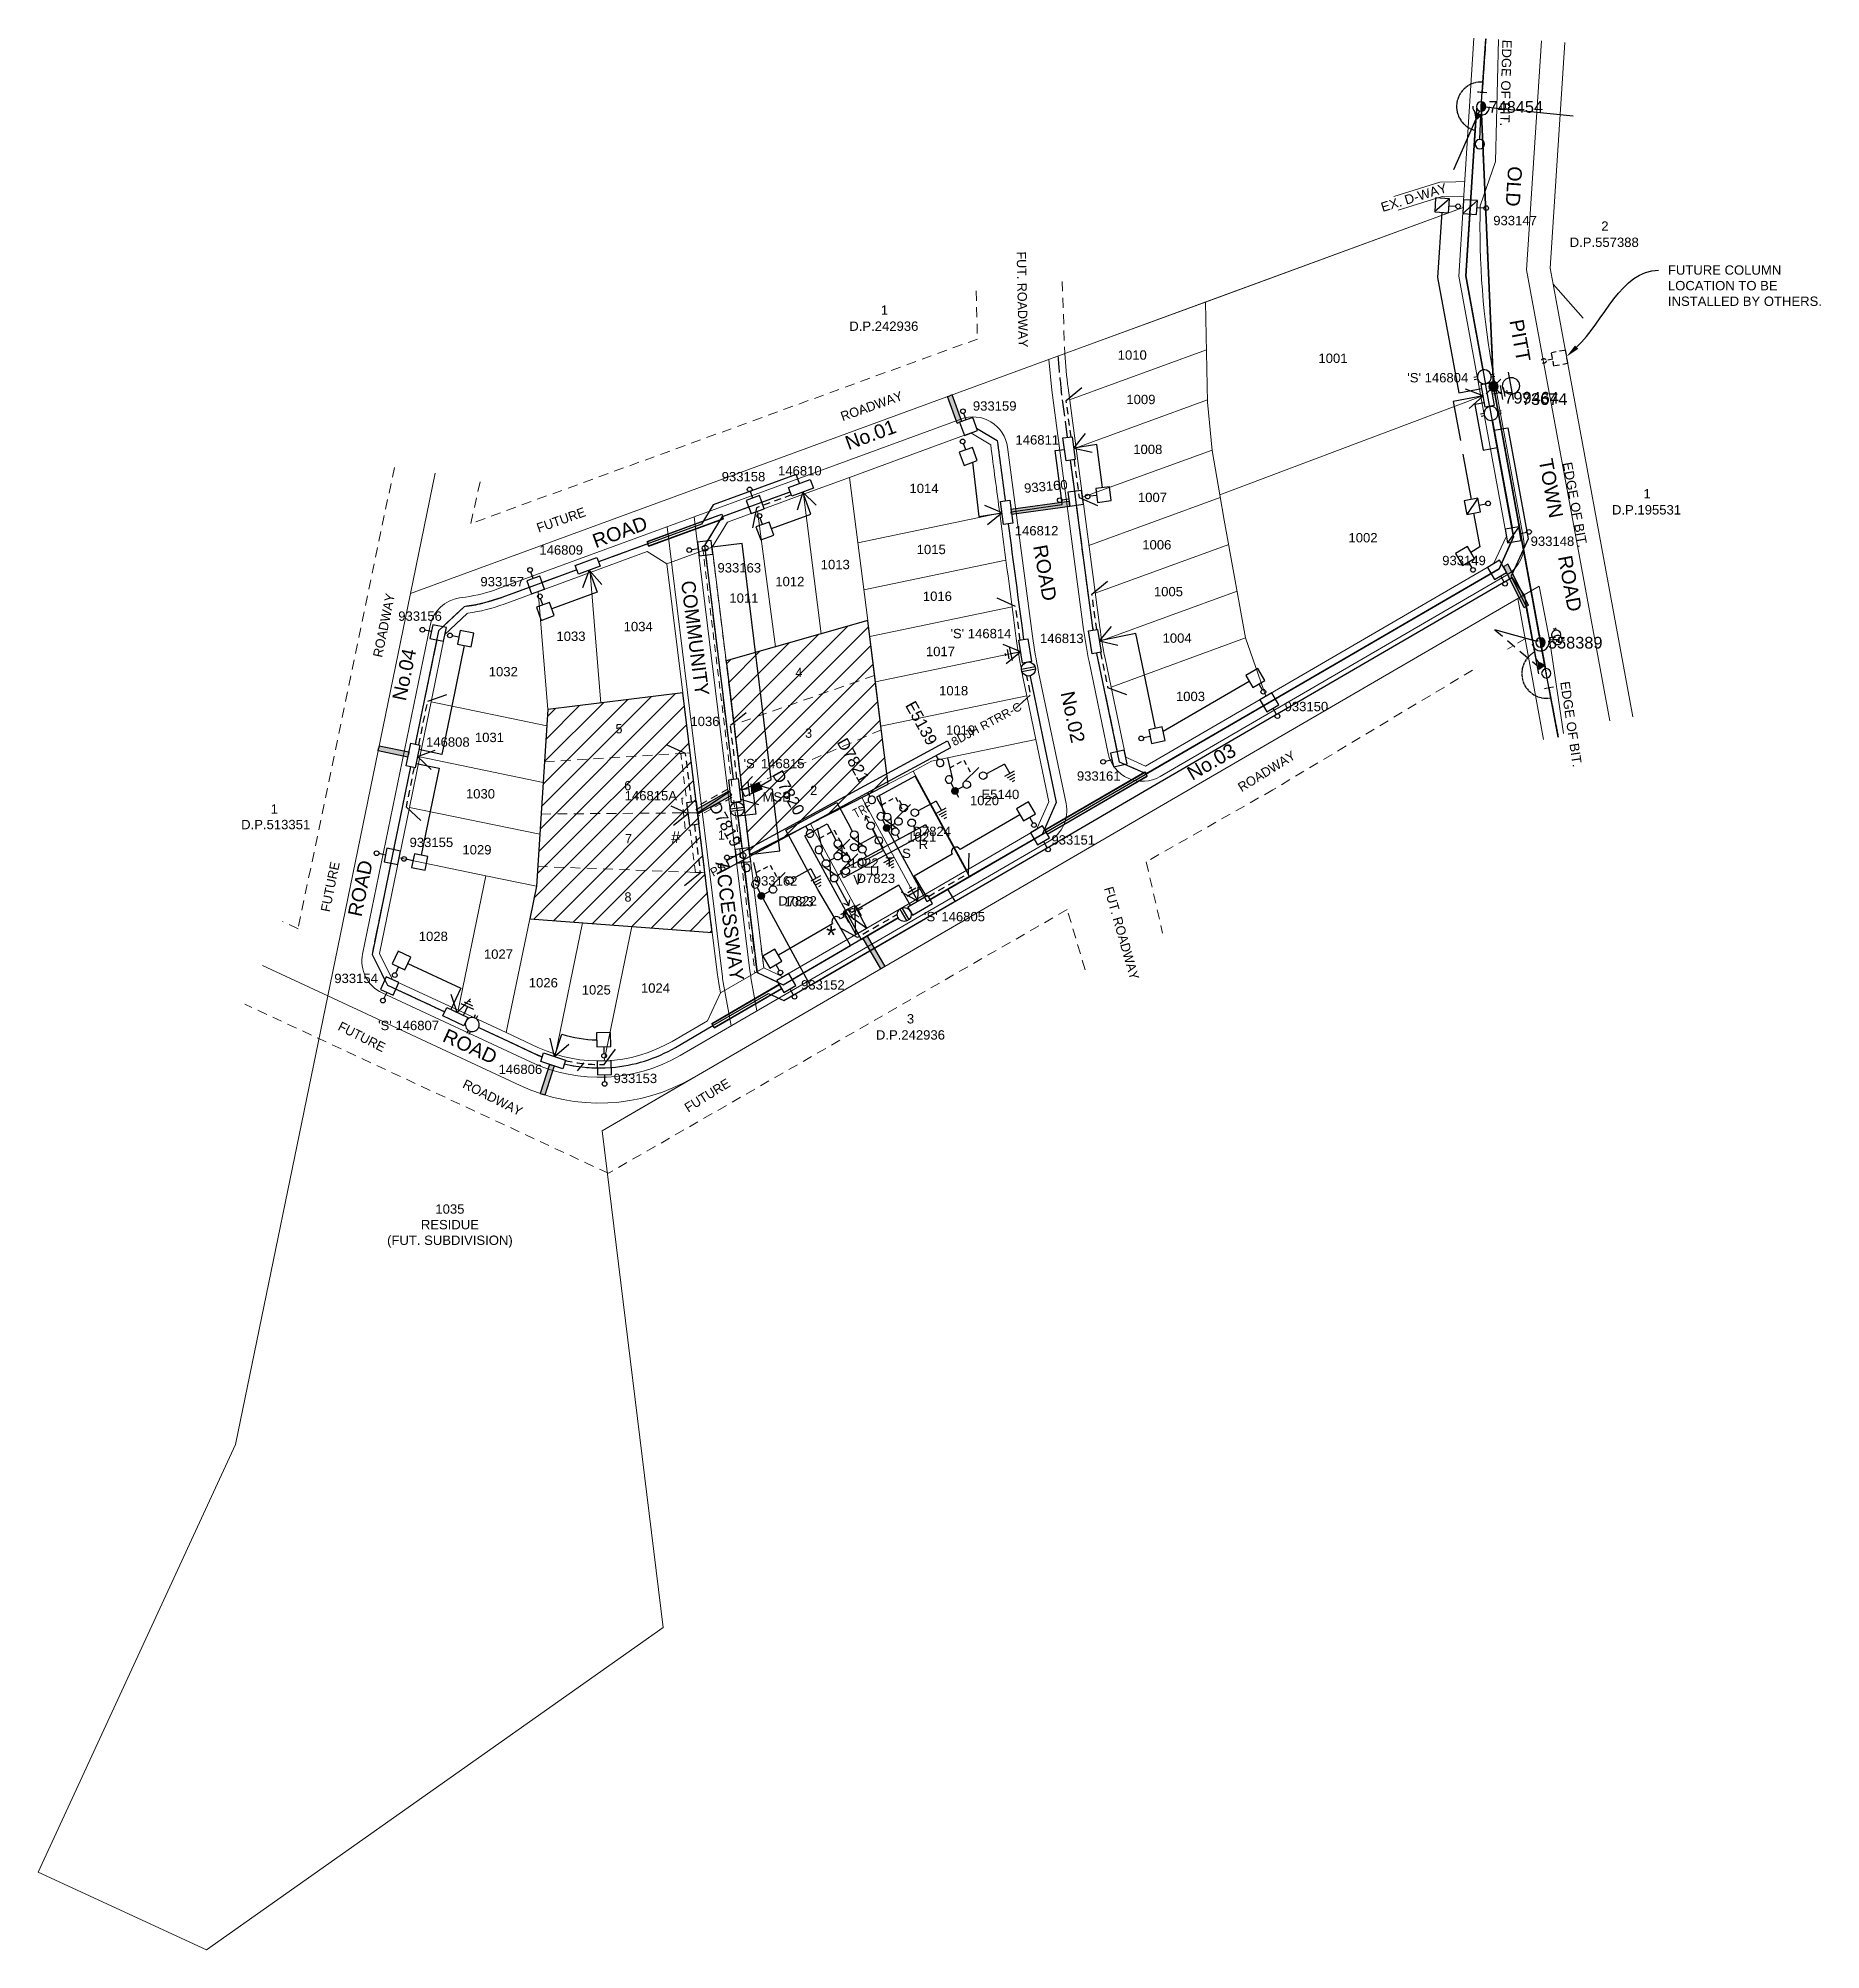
# Model space of a CAD drawing. Header units: metres. Extents: x 305767 to 306148, y 6274367 to 6274775.
import ezdxf
from ezdxf import colors
from ezdxf.entities.mleader import LeaderData, LeaderLine
from ezdxf.enums import TextEntityAlignment as Align
from ezdxf.math import Vec2, Vec3

# ---------------------------------------------------------------- set-up
doc = ezdxf.new("R2010")
doc.units = ezdxf.units.M
doc.header["$LTSCALE"] = 0.7
for name, pattern in [('A', [0]), ('Cable Exist OH', [1, 1, 0]), ('Cable Exist UG', [8.2, 4, -1.2, 1.8, -1.2]), ('Cable Remove', [2, 0, -2]), ('CENTERX2', [101.6, 63.5, -12.7, 12.7, -12.7]), ('Dash', [5, 3, -2]), ('IE Trench LV', [6.5, 5, -1.5])]:
    doc.linetypes.add(name, pattern=pattern)
doc.layers.get('0').update_dxf_attribs({"color": 6})
for name, color, linetype in [('_User Miscellaneous1', 3, 'Continuous'), ('_User Miscellaneous10', 8, 'Continuous'), ('_User Miscellaneous11', 7, 'Continuous'), ('_User Miscellaneous4', 7, 'Continuous'), ('_User Miscellaneous7', 150, 'Continuous'), ('_User Miscellaneous8', 7, 'Continuous'), ('_User Miscellaneous9', 8, 'Continuous'), ('Duct_SP_NEW', 2, 'Continuous'), ('Equip_HV_NEW', 2, 'Continuous'), ('Equip_LV_MOD', 5, 'Continuous'), ('Equip_LV_NEW', 5, 'Continuous'), ('Equip_SP_HV_NEW', 2, 'Continuous'), ('Equip_SP_LV_EXT', 7, 'Continuous'), ('Equip_SP_LV_NEW', 2, 'Continuous'), ('Mains_HV_EXT', 7, 'Continuous'), ('Mains_HV_NEW_U72', 2, 'Continuous'), ('Mains_LV_EXT', 7, 'Continuous'), ('Mains_LV_NEW_R6', 2, 'Continuous'), ('Mains_LV_NEW_R94', 7, 'Continuous'), ('Mains_LV_NEW_T84', 2, 'Continuous'), ('OH_Details_SP_MISC', 7, 'Continuous'), ('Services_SP_EXT', 7, 'Continuous'), ('Services_SP_MOD', 3, 'Continuous'), ('Services_SP_NEW_UG', 2, 'Continuous'), ('Sub_LV_EXT', 5, 'Continuous'), ('Sub_SP_NEW', 2, 'Continuous'), ('SupportsOH_SP_EXT', 7, 'Continuous'), ('SupportsOH_SP_MISC', 7, 'Continuous'), ('SupportsOH_SP_TR_HV_LV_SL_EXT', 7, 'Continuous'), ('SupportsOH_SP_TR_HV_LV_SL_NEW', 2, 'Continuous'), ('SupportsUG_SP_LV_EXT', 7, 'Continuous'), ('SupportsUG_SP_LV_NEW', 2, 'Continuous'), ('SupportsUG_SP_LV_SL_NEW', 2, 'Continuous'), ('Trench_SP_NEW', 2, 'Continuous')]:
    doc.layers.add(name, color=color, linetype=linetype)
for name, color, linetype, lineweight in [('_User Miscellaneous12', 7, 'Continuous', 35), ('_User Miscellaneous5', 7, 'Continuous', 35), ('Cadastre Developer_SP_NEW', 2, 'Continuous', 5), ('Cadastre Easements_SP_NEW', 2, 'Continuous', 5), ('Cadastre Roads_SP_EXT', 9, 'Continuous', 5), ('Cadastre Roads_SP_NEW', 2, 'Continuous', 5)]:
    doc.layers.add(name, color=color, linetype=linetype, lineweight=lineweight)
doc.layers.add('_User Notes', color=7, linetype='Continuous', plot=False)
doc.layers.add('Features_HIDE', color=1, linetype='Continuous', plot=False)
doc.styles.add('ARIAL', font='arial.ttf', dxfattribs={"height": 2})
doc.styles.add('dotfont', font='dotfont.shx')
doc.styles.add('HVSW_LABEL', font='arial.ttf')
doc.styles.add('iecARIAL', font='arial.ttf', dxfattribs={"height": 2})
doc.styles.add('IESYMBOL1', font='isocp.shx')
doc.styles.add('POLE_LABEL', font='arial.ttf')
doc.styles.add('SL_LABEL', font='arial.ttf')
doc.styles.get("Standard").update_dxf_attribs({"font": 'arial.ttf'})
doc.styles.add('style1', font='iso3098b.shx')
doc.styles.add('SWG_LABEL', font='arial.ttf')
doc.styles.add('SWITCH_LABEL', font='arial.ttf', dxfattribs={"height": 2.5})
doc.linetypes.add('Cable 1', pattern='A,10,-0.1,["//",style1,S=2.5,R=0,X=0.35,Y=-1.25],-5', length=15.1)
doc.linetypes.add('Cable New UG', pattern='A,8,-1,["x",style1,S=3.5,R=0,X=0.35,Y=-1],-3.5', length=12.5)
doc.linetypes.add('Cable Rem', pattern='A,6.5,-0.001,["X",Standard,S=2.5,R=0,X=0,Y=-1.27],-0.001', length=6.502)
doc.linetypes.add('Cable Z', pattern='A,8,-1,["Z",Standard,S=2.5,R=0,X=0.35,Y=-1.25],-3.5', length=12.5)
doc.linetypes.add('IE Trench HV', pattern='A,8,-2,["/",style1,S=2.5,R=0,X=0.1,Y=-1],-4.5', length=14.5)

msp = doc.modelspace()

# ---------------------------------------------------------------- texts
at = {"layer": '_User Miscellaneous1', "insert": (305922.03, 6274614.08), "char_height": 2, "attachment_point": 1, "style": 'ARIAL'}
msp.add_mtext_dynamic_manual_height_columns('MSB', width=6.7667, gutter_width=4, heights=[0], dxfattribs=at)
at = {"layer": '_User Miscellaneous1', "color": 7, "attachment_point": 1, "rotation": 0.1586, "style": 'ARIAL'}
for s, insert, char_height in [('{\\C3;#}', (305902.49, 6274605.72), 2.5), ('{\\C3;*}', (305935.61, 6274585.56), 4)]:
    msp.add_mtext_dynamic_manual_height_columns(s, width=5, gutter_width=10, heights=[0], dxfattribs=dict(at, insert=insert, char_height=char_height))
at = {"layer": 'Cadastre Developer_SP_NEW', "color": 4, "style": 'ARIAL'}
for s, p in [('2', (306101.27, 6274734.06)), ('D.P.557388', (306094.53, 6274730.61)), ('1', (305947.32, 6274716.13)), ('D.P.242936', (305940.58, 6274712.68)), ('1010', (305997.94, 6274706.52)), ('1001', (306040.83, 6274705.83)), ('1009', (305999.79, 6274697.02)), ('1008', (306001.26, 6274686.36)), ('1014', (305953.44, 6274678.02)), ('1007', (306002.26, 6274676.09)), ('1', (306110.3, 6274676.89)), ('D.P.195531', (306103.57, 6274673.44)), ('1006', (306003.19, 6274665.97)), ('1002', (306047.25, 6274667.48)), ('1013', (305934.47, 6274661.75)), ('1015', (305954.98, 6274664.97)), ('1012', (305924.77, 6274658.12)), ('1011', (305914.95, 6274654.58)), ('1016', (305956.3, 6274654.98)), ('1005', (306005.67, 6274655.97)), ('1033', (305877.99, 6274646.43)), ('1034', (305892.36, 6274648.5)), ('1004', (306007.52, 6274646.03)), ('1017', (305956.95, 6274643.17)), ('1032', (305863.53, 6274638.86)), ('1018', (305959.77, 6274634.8)), ('1003', (306010.38, 6274633.57)), ('1036', (305906.63, 6274628.23)), ('1019', (305961.25, 6274626.37)), ('1031', (305860.57, 6274624.81)), ('1030', (305858.65, 6274612.76)), ('1', (305816.92, 6274609.51)), ('1020', (305966.36, 6274611.32)), ('D.P.513351', (305810.62, 6274606.19)), ('1029', (305857.9, 6274600.8)), ('1021', (305952.97, 6274603.54)), ('1022', (305940.63, 6274597.98)), ('1023', (305926.72, 6274589.7)), ('1028', (305848.58, 6274582.31)), ('1027', (305862.49, 6274578.5)), ('1026', (305872.09, 6274572.39)), ('1025', (305883.4, 6274570.87)), ('1024', (305896.05, 6274571.26)), ('3', (305952.88, 6274564.69)), ('D.P.242936', (305946.27, 6274561.24))]:
    msp.add_text(s, height=2, dxfattribs=at).set_placement(p)
at = {"layer": 'Cadastre Developer_SP_NEW', "color": 8, "style": 'dotfont'}
for s, p in [('4', (305929.07, 6274638.72)), ('5', (305890.62, 6274626.68)), ('3', (305931.14, 6274625.73)), ('6', (305892.49, 6274614.51)), ('2', (305932.22, 6274613.5)), ('7', (305892.64, 6274603.17)), ('1', (305912.5, 6274603.94)), ('8', (305892.54, 6274590.72))]:
    msp.add_text(s, height=2, dxfattribs=at).set_placement(p)
at = {"layer": 'Cadastre Developer_SP_NEW', "color": 4, "insert": (305855.23, 6274521.4), "char_height": 2, "attachment_point": 5, "style": 'ARIAL'}
msp.add_mtext('1035\\PRESIDUE\\P(FUT. SUBDIVISION)', dxfattribs=at)
at = {"layer": 'Cadastre Roads_SP_EXT', "color": 8, "style": 'ARIAL'}
for s, rotation, p in [('EDGE OF BIT.', 268.4078, (306080.15, 6274774.9)), ('EX. D-WAY', 17.202, (306054.56, 6274738.07)), ('EDGE OF BIT.', 278.4605, (306092.5, 6274637.62))]:
    msp.add_text(s, height=2, rotation=rotation, dxfattribs=at).set_placement(p)
at = {"layer": 'Cadastre Roads_SP_NEW', "color": 3, "style": 'ARIAL'}
for s, rotation, p in [('OLD', 266.2885, (306081.39, 6274747.93)), ('PITT', 280.175, (306081.64, 6274714.83)), ('No.01', 20.174, (305940.39, 6274687.17)), ('TOWN', 280.455, (306087.9, 6274685.06)), ('ROAD', 20.174, (305886.39, 6274666.23)), ('ROAD', 280.166, (305979.86, 6274666.68)), ('ROAD', 280.455, (306092.02, 6274664.39)), ('No.04', 78.3162, (305845.8, 6274633.45)), ('No.02', 282.2223, (305985.71, 6274635.31)), ('No.03', 30.1951, (306013.88, 6274616.51)), ('ROAD', 78.3162, (305836.32, 6274587.33)), ('ROAD', 335.2514, (305853.42, 6274560.97))]:
    msp.add_text(s, height=3, rotation=rotation, dxfattribs=at).set_placement(p)
at = {"layer": 'Cadastre Roads_SP_NEW', "color": 8, "style": 'dotfont'}
for s, rotation, p in [('FUT. ROADWAY', 271.2035, (305976.55, 6274719.36)), ('ROADWAY', 19.4679, (305945.67, 6274695.67)), ('FUTURE', 19.4679, (305879.32, 6274671.35)), ('ROADWAY', 78.4564, (305842.11, 6274649.56)), ('ROADWAY', 31.8843, (306030.29, 6274617.73)), ('FUTURE', 78.4564, (305830.63, 6274593.71)), ('FUT. ROADWAY', 285.9952, (305997.82, 6274583.71)), ('FUTURE', 333.302, (305835.96, 6274560.96)), ('ROADWAY', 333.302, (305863.93, 6274547.95)), ('FUTURE', 31.8843, (305910.76, 6274548.49))]:
    msp.add_text(s, height=2, rotation=rotation, dxfattribs=at).set_placement(p, align=Align.CENTER)
for s, p in [('COMMUNITY', (305904.62, 6274659.12)), ('ACCESSWAY', (305911.96, 6274599.1))]:
    msp.add_text(s, height=3, rotation=277.1445, dxfattribs=at).set_placement(p)
at = {"layer": 'Cadastre Roads_SP_NEW', "color": 8, "insert": (306093, 6274684.42), "char_height": 2, "attachment_point": 7, "rotation": 280.4436, "line_spacing_factor": 0.72, "style": 'ARIAL'}
msp.add_mtext('EDGE OF BIT.', dxfattribs=at)
at = {"layer": 'Equip_LV_NEW', "char_height": 2, "width": 1.1319, "attachment_point": 1, "style": 'iecARIAL'}
for s, insert in [('R', (305955.41, 6274603.96)), ('T', (305948.3, 6274600.2)), ('S', (305951.87, 6274602.04)), ('V', (305941.43, 6274596.38)), ('U', (305944.97, 6274598.31))]:
    msp.add_mtext(s, dxfattribs=dict(at, insert=insert))

# ---------------------------------------------------------------- blocks, each defined once
blk = doc.blocks.new('*U96')
for p, q in [((2.65, -0.38), (2.16, -0.34)), ((2.68, -0.05), (2.18, -0.01)), ((4.61, -0.54), (5.11, -0.58)), ((4.64, -0.21), (5.13, -0.25))]:
    blk.add_line(p, q)
blk.add_lwpolyline([(2.65, -0.22, 1), (4.64, -0.38, 1)], format="xyb", close=True)
at = {"flags": 9}
for tag, p in [('ACTUAL_STATUS', (0, 0)), ('CONSTRUCTED_VOLTAGE', (0, -0.2)), ('OPERATING_VOLTAGE', (0, -0.6)), ('ORIENTATION', (0, -0.8)), ('OWNED_BY', (0, -1)), ('STATE', (0, -1.2)), ('SWITCH_TYPE', (0, -1.4)), ('NO_PHASES', (0, -0.4)), ('USAGE', (0, -1.6)), ('LEGEND', (0, -1.8)), ('NOTES', (0, -2))]:
    blk.add_attdef(tag, text='', height=0.2, dxfattribs=at).set_placement(p, align=Align.MIDDLE_LEFT)
at = {"flags": 1}
blk.add_attdef('Z', (0, 0), '', height=0.2, dxfattribs=at)
blk = doc.blocks.new('*U104')
blk.add_line((6.93, -2.2), (12.93, -2.2))
blk.add_circle((9.93, -2.2), 1.8)
at = {"flags": 1}
blk.add_attdef('Z', (0, 0), '', height=0.2, dxfattribs=at)
at = {"style": 'HVSW_LABEL'}
for tag, height, flags, p in [('ASSET_NUM', 3.5, 8, (2, 2)), ('STREET_CODE', 0.2, 9, (0, -0.2))]:
    blk.add_attdef(tag, text='', height=height, dxfattribs=dict(at, flags=flags)).set_placement(p, align=Align.MIDDLE_LEFT)
at = {"flags": 9}
for tag, p in [('ACTUAL_STATUS', (0, -0.4)), ('CONSTRUCTED_VOLTAGE', (0, -0.6)), ('OPERATING_VOLTAGE', (0, -1)), ('ORIENTATION', (0, -1.2)), ('OWNED_BY', (0, -1.4)), ('STATE', (0, -1.6)), ('SWITCH_TYPE', (0, -1.8)), ('STREETNAME', (0, -2.6)), ('SUBURB', (0, -2.8)), ('NO_PHASES', (0, -0.8)), ('USAGE', (0, -2)), ('LEGEND', (0, -2.2)), ('LOCATION', (0, -2.4)), ('NOTES', (0, -3))]:
    blk.add_attdef(tag, text='', height=0.2, dxfattribs=at).set_placement(p, align=Align.MIDDLE_LEFT)
blk = doc.blocks.new('*U22')
at = {"lineweight": -3}
blk.add_lwpolyline([(-2.48, 2.49), (2.47, 2.49), (2.47, 0.51), (-2.48, 0.51)], close=True, dxfattribs=at)
for tag, flags, p in [('STREET_CODE', 9, (1.5, 3.5)), ('OWNED_BY', 9, (1.5, 3.3)), ('OPERATED_BY', 9, (1.5, 3.1)), ('STATE', 9, (1.5, 2.7)), ('SUPPORT_TYPE', 9, (1.5, 2.5)), ('SUBURB', 9, (1.5, 1.7)), ('STREETNAME', 9, (1.5, 1.5)), ('Z', 1, (1.5, 0.9)), ('MAINTAINED_BY', 9, (1.5, 2.9)), ('USAGE', 9, (1.5, 2.3)), ('LEGEND', 9, (1.5, 2.1)), ('PARENT', 9, (1.5, 1.9)), ('LOCATION', 9, (1.5, 1.3)), ('NOTES', 9, (1.5, 1.1))]:
    blk.add_attdef(tag, text='', height=0.2, dxfattribs=dict(flags=flags)).set_placement(p, align=Align.MIDDLE_LEFT)
at = {"layer": '_User Miscellaneous4', "style": 'ARIAL', "flags": 8}
blk.add_attdef('ASSET_NUM', text='', height=2, dxfattribs=at).set_placement((2, 5.5), align=Align.MIDDLE_LEFT)
blk = doc.blocks.new('*U23')
at = {"layer": '_User Miscellaneous7', "lineweight": -3}
blk.add_lwpolyline([(-1.49, -6), (1.49, -6), (1.49, -3.03), (-1.49, -3.03)], close=True, dxfattribs=at)
blk.add_lwpolyline([(0, -3.03), (0, -1.58)], dxfattribs=at)
blk.add_circle((0, -1.08), 0.5, dxfattribs=at)
at = {"layer": '_User Miscellaneous8', "color": 2, "lineweight": -3}
blk.add_lwpolyline([(-1.49, 0), (1.49, 0), (1.49, 2.97), (-1.49, 2.97)], close=True, dxfattribs=at)
at = {"style": 'POLE_LABEL', "flags": 9}
blk.add_attdef('STRUCTURE_PLANT_NUMBER', text='', height=0.2, dxfattribs=at).set_placement((1.64, 1.73), align=Align.MIDDLE_LEFT)
for tag, flags, p in [('STREET_CODE', 9, (1.64, 1.49)), ('OWNED_BY', 9, (1.64, 1.09)), ('OPERATED_BY', 9, (1.64, 0.89)), ('STATE', 9, (1.64, 0.49)), ('COLUMN_TYPE', 9, (1.64, 1.29)), ('MAINTAINED_BY', 9, (1.64, 0.69)), ('USAGE', 9, (1.64, 0.29)), ('LEGEND', 9, (1.64, 0.09)), ('SUBURB', 9, (1.64, -0.31)), ('STREETNAME', 9, (1.64, -0.51)), ('Z', 1, (1.64, -1.31)), ('PARENT', 9, (1.64, -0.11)), ('LOCATION', 9, (1.64, -0.71)), ('NOTES', 9, (1.64, -0.91)), ('LABEL_ALIGNMENT', 9, (1.64, -1.11))]:
    blk.add_attdef(tag, text='', height=0.2, dxfattribs=dict(flags=flags)).set_placement(p, align=Align.MIDDLE_LEFT)
at = {"layer": '_User Miscellaneous5', "style": 'ARIAL', "flags": 8}
blk.add_attdef('ASSET_NUM', text='', height=2, dxfattribs=at).set_placement((2, 3.49), align=Align.MIDDLE_LEFT)
blk = doc.blocks.new('*U129')
at = {"layer": '_User Miscellaneous7', "lineweight": -3}
blk.add_lwpolyline([(0, 2.97), (0, 4.42)], dxfattribs=at)
blk.add_lwpolyline([(-1.49, 0), (1.48, 0), (1.48, 2.97), (-1.49, 2.97)], close=True, dxfattribs=at)
for centre, radius in [((0, 4.92), 0.5), ((0, 1.48), 0.62)]:
    blk.add_circle(centre, radius, dxfattribs=at)
at = {"layer": '_User Miscellaneous8', "color": 2, "lineweight": -3}
blk.add_lwpolyline([(-1.49, 0), (1.48, 0), (1.48, 2.97), (-1.49, 2.97)], close=True, dxfattribs=at)
blk.add_circle((0, 1.48), 0.62, dxfattribs=at)
at = {"style": 'POLE_LABEL', "flags": 9}
blk.add_attdef('STRUCTURE_PLANT_NUMBER', text='', height=0.2, dxfattribs=at).set_placement((1.64, 1.73), align=Align.MIDDLE_LEFT)
for tag, flags, p in [('STREET_CODE', 9, (1.64, 1.48)), ('OWNED_BY', 9, (1.64, 1.09)), ('OPERATED_BY', 9, (1.64, 0.89)), ('STATE', 9, (1.64, 0.49)), ('COLUMN_TYPE', 9, (1.64, 1.29)), ('MAINTAINED_BY', 9, (1.64, 0.69)), ('USAGE', 9, (1.64, 0.29)), ('LEGEND', 9, (1.64, 0.09)), ('SUBURB', 9, (1.64, -0.31)), ('STREETNAME', 9, (1.64, -0.51)), ('Z', 1, (1.64, -1.31)), ('PARENT', 9, (1.64, -0.11)), ('LOCATION', 9, (1.64, -0.71)), ('NOTES', 9, (1.64, -0.91)), ('LABEL_ALIGNMENT', 9, (1.64, -1.11))]:
    blk.add_attdef(tag, text='', height=0.2, dxfattribs=dict(flags=flags)).set_placement(p, align=Align.MIDDLE_LEFT)
at = {"layer": '_User Miscellaneous5', "style": 'ARIAL', "flags": 8}
blk.add_attdef('ASSET_NUM', text='', height=2, dxfattribs=at).set_placement((2, 3.49), align=Align.MIDDLE_LEFT)
blk = doc.blocks.new('*U120')
at = {"layer": '_User Miscellaneous7', "lineweight": -3}
blk.add_lwpolyline([(0, 2.97), (0, 4.42)], dxfattribs=at)
blk.add_lwpolyline([(-1.49, 0), (1.48, 0), (1.48, 2.97), (-1.49, 2.97)], close=True, dxfattribs=at)
for centre, radius in [((0, 4.92), 0.5), ((0, 1.48), 0.62)]:
    blk.add_circle(centre, radius, dxfattribs=at)
at = {"layer": '_User Miscellaneous8', "color": 2, "lineweight": -3}
blk.add_lwpolyline([(-1.49, 0), (1.48, 0), (1.48, 2.97), (-1.49, 2.97)], close=True, dxfattribs=at)
blk.add_circle((0, 1.48), 0.62, dxfattribs=at)
at = {"style": 'POLE_LABEL', "flags": 9}
blk.add_attdef('STRUCTURE_PLANT_NUMBER', text='', height=0.2, dxfattribs=at).set_placement((1.64, 1.73), align=Align.MIDDLE_LEFT)
for tag, flags, p in [('STREET_CODE', 9, (1.64, 1.48)), ('OWNED_BY', 9, (1.64, 1.09)), ('OPERATED_BY', 9, (1.64, 0.89)), ('STATE', 9, (1.64, 0.49)), ('COLUMN_TYPE', 9, (1.64, 1.29)), ('MAINTAINED_BY', 9, (1.64, 0.69)), ('USAGE', 9, (1.64, 0.29)), ('LEGEND', 9, (1.64, 0.09)), ('SUBURB', 9, (1.64, -0.31)), ('STREETNAME', 9, (1.64, -0.51)), ('Z', 1, (1.64, -1.31)), ('PARENT', 9, (1.64, -0.11)), ('LOCATION', 9, (1.64, -0.71)), ('NOTES', 9, (1.64, -0.91)), ('LABEL_ALIGNMENT', 9, (1.64, -1.11))]:
    blk.add_attdef(tag, text='', height=0.2, dxfattribs=dict(flags=flags)).set_placement(p, align=Align.MIDDLE_LEFT)
at = {"layer": '_User Miscellaneous5', "style": 'ARIAL', "flags": 8}
blk.add_attdef('ASSET_NUM', text='', height=2, dxfattribs=at).set_placement((2, 3.49), align=Align.MIDDLE_LEFT)
blk = doc.blocks.new('COLUMN_NEW')
at = {"layer": '_User Miscellaneous7', "lineweight": -3}
blk.add_lwpolyline([(-1.49, -6), (1.49, -6), (1.49, -3.03), (-1.49, -3.03)], close=True, dxfattribs=at)
blk.add_lwpolyline([(0, -3.03), (0, -1.58)], dxfattribs=at)
blk.add_circle((0, -1.08), 0.5, dxfattribs=at)
at = {"layer": '_User Miscellaneous8', "color": 2, "lineweight": -3}
blk.add_lwpolyline([(-1.49, 0), (1.49, 0), (1.49, 2.97), (-1.49, 2.97)], close=True, dxfattribs=at)
at = {"style": 'POLE_LABEL', "flags": 9}
blk.add_attdef('STRUCTURE_PLANT_NUMBER', text='', height=0.2, dxfattribs=at).set_placement((1.64, 1.73), align=Align.MIDDLE_LEFT)
for tag, flags, p in [('STREET_CODE', 9, (1.64, 1.49)), ('OWNED_BY', 9, (1.64, 1.09)), ('OPERATED_BY', 9, (1.64, 0.89)), ('STATE', 9, (1.64, 0.49)), ('COLUMN_TYPE', 9, (1.64, 1.29)), ('MAINTAINED_BY', 9, (1.64, 0.69)), ('USAGE', 9, (1.64, 0.29)), ('LEGEND', 9, (1.64, 0.09)), ('SUBURB', 9, (1.64, -0.31)), ('STREETNAME', 9, (1.64, -0.51)), ('Z', 1, (1.64, -1.31)), ('PARENT', 9, (1.64, -0.11)), ('LOCATION', 9, (1.64, -0.71)), ('NOTES', 9, (1.64, -0.91)), ('LABEL_ALIGNMENT', 9, (1.64, -1.11))]:
    blk.add_attdef(tag, text='', height=0.2, dxfattribs=dict(flags=flags)).set_placement(p, align=Align.MIDDLE_LEFT)
at = {"layer": '_User Miscellaneous5', "style": 'ARIAL', "flags": 8}
blk.add_attdef('ASSET_NUM', text='', height=2, dxfattribs=at).set_placement((2, 3.49), align=Align.MIDDLE_LEFT)
blk = doc.blocks.new('*U42')
at = {"layer": '_User Miscellaneous7', "lineweight": -3}
blk.add_lwpolyline([(-3.76, -6), (-0.79, -6), (-0.79, -3.03), (-3.76, -3.03)], close=True, dxfattribs=at)
blk.add_lwpolyline([(-2.28, -3.03), (-2.28, -1.58)], dxfattribs=at)
blk.add_circle((-2.28, -1.08), 0.5, dxfattribs=at)
at = {"layer": '_User Miscellaneous8', "color": 2, "lineweight": -3}
blk.add_lwpolyline([(-1.49, 0), (1.49, 0), (1.49, 2.97), (-1.49, 2.97)], close=True, dxfattribs=at)
at = {"style": 'POLE_LABEL', "flags": 9}
blk.add_attdef('STRUCTURE_PLANT_NUMBER', text='', height=0.2, dxfattribs=at).set_placement((1.64, 1.73), align=Align.MIDDLE_LEFT)
for tag, flags, p in [('STREET_CODE', 9, (1.64, 1.49)), ('OWNED_BY', 9, (1.64, 1.09)), ('OPERATED_BY', 9, (1.64, 0.89)), ('STATE', 9, (1.64, 0.49)), ('COLUMN_TYPE', 9, (1.64, 1.29)), ('MAINTAINED_BY', 9, (1.64, 0.69)), ('USAGE', 9, (1.64, 0.29)), ('LEGEND', 9, (1.64, 0.09)), ('SUBURB', 9, (1.64, -0.31)), ('STREETNAME', 9, (1.64, -0.51)), ('Z', 1, (1.64, -1.31)), ('PARENT', 9, (1.64, -0.11)), ('LOCATION', 9, (1.64, -0.71)), ('NOTES', 9, (1.64, -0.91)), ('LABEL_ALIGNMENT', 9, (1.64, -1.11))]:
    blk.add_attdef(tag, text='', height=0.2, dxfattribs=dict(flags=flags)).set_placement(p, align=Align.MIDDLE_LEFT)
at = {"layer": '_User Miscellaneous5', "style": 'ARIAL', "flags": 8}
blk.add_attdef('ASSET_NUM', text='', height=2, dxfattribs=at).set_placement((2, 3.49), align=Align.MIDDLE_LEFT)
blk = doc.blocks.new('*U43')
at = {"layer": '_User Miscellaneous7', "lineweight": -3}
blk.add_lwpolyline([(1.75, -8.98), (4.72, -8.98), (4.72, -6.01), (1.75, -6.01)], close=True, dxfattribs=at)
blk.add_lwpolyline([(3.24, -6.01), (3.24, -4.56)], dxfattribs=at)
blk.add_circle((3.24, -4.06), 0.5, dxfattribs=at)
at = {"layer": '_User Miscellaneous8', "color": 2, "lineweight": -3}
blk.add_lwpolyline([(-1.49, 0), (1.49, 0), (1.49, 2.97), (-1.49, 2.97)], close=True, dxfattribs=at)
at = {"style": 'POLE_LABEL', "flags": 9}
blk.add_attdef('STRUCTURE_PLANT_NUMBER', text='', height=0.2, dxfattribs=at).set_placement((1.64, 1.73), align=Align.MIDDLE_LEFT)
for tag, flags, p in [('STREET_CODE', 9, (1.64, 1.49)), ('OWNED_BY', 9, (1.64, 1.09)), ('OPERATED_BY', 9, (1.64, 0.89)), ('STATE', 9, (1.64, 0.49)), ('COLUMN_TYPE', 9, (1.64, 1.29)), ('MAINTAINED_BY', 9, (1.64, 0.69)), ('USAGE', 9, (1.64, 0.29)), ('LEGEND', 9, (1.64, 0.09)), ('SUBURB', 9, (1.64, -0.31)), ('STREETNAME', 9, (1.64, -0.51)), ('Z', 1, (1.64, -1.31)), ('PARENT', 9, (1.64, -0.11)), ('LOCATION', 9, (1.64, -0.71)), ('NOTES', 9, (1.64, -0.91)), ('LABEL_ALIGNMENT', 9, (1.64, -1.11))]:
    blk.add_attdef(tag, text='', height=0.2, dxfattribs=dict(flags=flags)).set_placement(p, align=Align.MIDDLE_LEFT)
at = {"layer": '_User Miscellaneous5', "style": 'ARIAL', "flags": 8}
blk.add_attdef('ASSET_NUM', text='', height=2, dxfattribs=at).set_placement((2, 3.49), align=Align.MIDDLE_LEFT)
blk = doc.blocks.new('*U44')
at = {"layer": '_User Miscellaneous7', "lineweight": -3}
blk.add_lwpolyline([(2.97, -6), (5.94, -6), (5.94, -3.03), (2.97, -3.03)], close=True, dxfattribs=at)
blk.add_lwpolyline([(4.46, -3.03), (4.46, -1.58)], dxfattribs=at)
blk.add_circle((4.46, -1.08), 0.5, dxfattribs=at)
at = {"layer": '_User Miscellaneous8', "color": 2, "lineweight": -3}
blk.add_lwpolyline([(-1.49, 0), (1.49, 0), (1.49, 2.97), (-1.49, 2.97)], close=True, dxfattribs=at)
at = {"style": 'POLE_LABEL', "flags": 9}
blk.add_attdef('STRUCTURE_PLANT_NUMBER', text='', height=0.2, dxfattribs=at).set_placement((1.64, 1.73), align=Align.MIDDLE_LEFT)
for tag, flags, p in [('STREET_CODE', 9, (1.64, 1.49)), ('OWNED_BY', 9, (1.64, 1.09)), ('OPERATED_BY', 9, (1.64, 0.89)), ('STATE', 9, (1.64, 0.49)), ('COLUMN_TYPE', 9, (1.64, 1.29)), ('MAINTAINED_BY', 9, (1.64, 0.69)), ('USAGE', 9, (1.64, 0.29)), ('LEGEND', 9, (1.64, 0.09)), ('SUBURB', 9, (1.64, -0.31)), ('STREETNAME', 9, (1.64, -0.51)), ('Z', 1, (1.64, -1.31)), ('PARENT', 9, (1.64, -0.11)), ('LOCATION', 9, (1.64, -0.71)), ('NOTES', 9, (1.64, -0.91)), ('LABEL_ALIGNMENT', 9, (1.64, -1.11))]:
    blk.add_attdef(tag, text='', height=0.2, dxfattribs=dict(flags=flags)).set_placement(p, align=Align.MIDDLE_LEFT)
at = {"layer": '_User Miscellaneous5', "style": 'ARIAL', "flags": 8}
blk.add_attdef('ASSET_NUM', text='', height=2, dxfattribs=at).set_placement((2, 3.49), align=Align.MIDDLE_LEFT)
blk = doc.blocks.new('*U28')
for p, q in [((-0.08, 1.37), (5.5, -1.38)), ((5.5, 1.38), (0, -1.38))]:
    blk.add_line(p, q)
blk.add_lwpolyline([(0, -1.38), (5.5, -1.38), (5.5, 1.38), (-0.08, 1.37)], close=True)
for tag, height, flags, p in [('ASSET_NUM', 3, 8, (5.84, 2.55)), ('STREET_CODE', 0.2, 9, (5.34, 0.55)), ('OPERATING_VOLTAGE', 0.2, 9, (5.34, 0.15)), ('ORIENTATION', 0.2, 9, (5.34, -0.05)), ('NO_PHASES', 0.2, 9, (5.34, 0.35)), ('OWNED_BY', 0.2, 9, (5.34, -0.25)), ('OPERATED_BY', 0.2, 9, (5.34, -0.45)), ('CONSTRUCTED_VOLTAGE', 0.2, 9, (5.34, -0.85)), ('SECONDARY_VOLTAGE', 0.2, 9, (5.34, -1.05)), ('STATE', 0.2, 9, (5.34, -1.25)), ('SUBSTATION_TYPE', 0.2, 9, (5.34, -1.65)), ('SUBURB', 0.2, 9, (5.34, -2.25)), ('STREETNAME', 0.2, 9, (5.34, -2.45)), ('Z', 0.2, 1, (5.34, -3.05)), ('MAINTAINED_BY', 0.2, 9, (5.34, -0.65)), ('PARENT', 0.2, 9, (5.34, -1.45)), ('USAGE', 0.2, 9, (5.34, -1.85)), ('LEGEND', 0.2, 9, (5.34, -2.05)), ('LOCATION', 0.2, 9, (5.34, -2.65)), ('NOTES', 0.2, 9, (5.34, -2.85))]:
    blk.add_attdef(tag, text='', height=height, dxfattribs=dict(flags=flags)).set_placement(p, align=Align.MIDDLE_LEFT)
blk = doc.blocks.new('*U27')
at = {"layer": '_User Miscellaneous8', "color": 2}
blk.add_line((0, 0), (0, 1.45), dxfattribs=at)
blk.add_circle((0, 1.95), 0.5, dxfattribs=at)
for tag, p, flags in [('Z', (0, 0), 1), ('OPERATED_BY', (0, -9.61), 9)]:
    blk.add_attdef(tag, p, '', height=0.2, dxfattribs=dict(flags=flags))
at = {"style": 'SL_LABEL', "flags": 9}
blk.add_attdef('STREET_CODE', text='', height=0.2, dxfattribs=at).set_placement((0, -0.2), align=Align.MIDDLE_LEFT)
at = {"flags": 9}
for tag, p in [('CONSTRUCTED_VOLTAGE', (0, -0.4)), ('CONTROL_TYPE', (0, -0.6)), ('OPERATING_VOLTAGE', (0, -1.4)), ('ORIENTATION', (0, -1.6)), ('OWNED_BY', (0, -1.8)), ('STATE', (0, -2)), ('CEXIST', (0, -2.4)), ('CNEW', (0, -2.6)), ('CNUMBER', (0, -2.8)), ('CREMOVE', (0, -3)), ('CREPLACE', (0, -3.2)), ('LANTERN_PURPOSE', (0, -0.8)), ('LANTERN_TYPE', (0, -1)), ('NO_PHASES', (0, -1.2)), ('USAGE', (0, -2.2)), ('LKINGHEIGHT', (0, -3.4)), ('LBRACKET', (0, -3.6)), ('LBRACKETVOCAB', (0, -3.8)), ('LCATEGORY', (0, -4)), ('LCHARGE1', (0, -4.2)), ('LCHARGE1PERCENT', (0, -4.4)), ('LCHARGE2', (0, -4.6)), ('LCHARGE2PERCENT', (0, -4.8)), ('LCHARGE3', (0, -5)), ('LCHARGE3PERCENT', (0, -5.2)), ('LEXIST', (0, -5.4)), ('LLAMP', (0, -5.6)), ('LLAMPVOCAB', (0, -5.8)), ('LMAST', (0, -6)), ('LMASTVOCAB', (0, -6.2)), ('LNEW', (0, -6.4)), ('LANTNUMBER', (0, -6.6)), ('LOUTREACH', (0, -7)), ('LOUTREACHVOCAB', (0, -7.2)), ('LRATECODE', (0, -7.4)), ('LREMOVE', (0, -7.6)), ('LREPLACE', (0, -7.8)), ('LTYPE', (0, -8)), ('LTYPEVOCAB', (0, -8.2)), ('SUBURB', (0, -8.6)), ('STREETNAME', (0, -8.8)), ('LEGEND', (0, -8.4)), ('LOCATION', (0, -9)), ('NOTES', (0, -9.2)), ('MAINTAINED_BY', (0, -9.86))]:
    blk.add_attdef(tag, text='', height=0.2, dxfattribs=at).set_placement(p, align=Align.MIDDLE_LEFT)
at = {"layer": '_User Notes', "style": 'SL_LABEL', "flags": 8}
blk.add_attdef('ASSET_NUM', text='', height=2.5, dxfattribs=at).set_placement((2, 2), align=Align.MIDDLE_LEFT)
at = {"layer": '_User Notes', "flags": 8}
blk.add_attdef('LNUMBER', text='', height=2.5, dxfattribs=at).set_placement((1.2, -2.8), align=Align.MIDDLE_LEFT)
blk = doc.blocks.new('A$C1B2C29DD')
at = {"layer": 'Services_SP_NEW_UG', "color": 2, "flags": 128}
for points in [[(0, 0), (-2.1, 3.44)], [(0, 0), (2.1, 3.44)]]:
    blk.add_lwpolyline(points, dxfattribs=at)
blk = doc.blocks.new('*U29')
at = {"layer": 'Services_SP_NEW_UG', "color": 2, "flags": 128}
blk.add_lwpolyline([(11, -0.75), (13.25, 2.93)], dxfattribs=at)
at = {"layer": 'Services_SP_NEW_UG', "color": 2, "linetype": 'Dash', "ltscale": 0.7, "flags": 128}
blk.add_lwpolyline([(2.47, -0.75), (11, -0.75)], dxfattribs=at)
blk = doc.blocks.new('*U30')
at = {"layer": 'Services_SP_NEW_UG', "color": 2, "flags": 128}
blk.add_lwpolyline([(-12, -0.75), (-14.25, 2.93)], dxfattribs=at)
at = {"layer": 'Services_SP_NEW_UG', "color": 2, "linetype": 'Dash', "ltscale": 0.7, "flags": 128}
blk.add_lwpolyline([(-2.47, -0.75), (-12, -0.75)], dxfattribs=at)
blk = doc.blocks.new('*U31')
at = {"layer": 'Services_SP_NEW_UG', "color": 2, "flags": 128}
blk.add_lwpolyline([(-12.9, -0.75), (-15.14, 2.93)], dxfattribs=at)
at = {"layer": 'Services_SP_NEW_UG', "color": 2, "linetype": 'Dash', "ltscale": 0.7, "flags": 128}
blk.add_lwpolyline([(-2.47, -0.75), (-12.9, -0.75)], dxfattribs=at)
blk = doc.blocks.new('*U32')
at = {"layer": 'Services_SP_NEW_UG', "color": 2, "flags": 128}
blk.add_lwpolyline([(-14, -0.75), (-16.25, 2.93)], dxfattribs=at)
at = {"layer": 'Services_SP_NEW_UG', "color": 2, "linetype": 'Dash', "ltscale": 0.7, "flags": 128}
blk.add_lwpolyline([(-2.47, -0.75), (-14, -0.75)], dxfattribs=at)
blk = doc.blocks.new('*U33')
at = {"layer": 'Services_SP_NEW_UG', "color": 2, "flags": 128}
blk.add_lwpolyline([(10.45, -0.75), (12.7, 2.93)], dxfattribs=at)
at = {"layer": 'Services_SP_NEW_UG', "color": 2, "linetype": 'Dash', "ltscale": 0.7, "flags": 128}
blk.add_lwpolyline([(2.47, -0.75), (10.45, -0.75)], dxfattribs=at)
blk = doc.blocks.new('*U34')
at = {"layer": 'Services_SP_NEW_UG', "color": 2, "flags": 128}
blk.add_lwpolyline([(-15.05, -0.75), (-17.3, 2.93)], dxfattribs=at)
at = {"layer": 'Services_SP_NEW_UG', "color": 2, "linetype": 'Dash', "ltscale": 0.7, "flags": 128}
blk.add_lwpolyline([(-2.47, -0.75), (-15.05, -0.75)], dxfattribs=at)
blk = doc.blocks.new('*U35')
at = {"layer": 'Services_SP_NEW_UG', "color": 2, "flags": 128}
blk.add_lwpolyline([(12.35, -0.75), (14.6, 2.93)], dxfattribs=at)
at = {"layer": 'Services_SP_NEW_UG', "color": 2, "linetype": 'Dash', "ltscale": 0.7, "flags": 128}
blk.add_lwpolyline([(2.47, -0.75), (12.35, -0.75)], dxfattribs=at)
blk = doc.blocks.new('*U36')
at = {"layer": 'Services_SP_NEW_UG', "color": 2, "flags": 128}
blk.add_lwpolyline([(-9.47, -1.07), (-11.84, 2.54)], dxfattribs=at)
at = {"layer": 'Services_SP_NEW_UG', "color": 2, "linetype": 'Dash', "ltscale": 0.7, "flags": 128}
blk.add_lwpolyline([(-2.45, -0.83), (-9.47, -1.07)], dxfattribs=at)
blk = doc.blocks.new('*U37')
at = {"layer": 'Services_SP_NEW_UG', "color": 2, "flags": 128}
blk.add_lwpolyline([(9.73, -0.97), (12.06, 2.66)], dxfattribs=at)
at = {"layer": 'Services_SP_NEW_UG', "color": 2, "linetype": 'Dash', "ltscale": 0.7, "flags": 128}
blk.add_lwpolyline([(2.46, -0.81), (9.73, -0.97)], dxfattribs=at)
blk = doc.blocks.new('*U38')
at = {"layer": 'Services_SP_NEW_UG', "color": 2, "flags": 128}
blk.add_lwpolyline([(10.13, -0.47), (12.27, 3.28)], dxfattribs=at)
at = {"layer": 'Services_SP_NEW_UG', "color": 2, "linetype": 'Dash', "ltscale": 0.7, "flags": 128}
blk.add_lwpolyline([(2.49, -0.68), (10.13, -0.47)], dxfattribs=at)
blk = doc.blocks.new('*U39')
at = {"layer": 'Services_SP_NEW_UG', "color": 2, "flags": 128}
blk.add_lwpolyline([(-10.12, -0.55), (-12.3, 3.18)], dxfattribs=at)
at = {"layer": 'Services_SP_NEW_UG', "color": 2, "linetype": 'Dash', "ltscale": 0.7, "flags": 128}
blk.add_lwpolyline([(-2.49, -0.7), (-10.12, -0.55)], dxfattribs=at)
blk = doc.blocks.new('*U40')
at = {"layer": 'Services_SP_NEW_UG', "color": 2, "flags": 128}
blk.add_lwpolyline([(10.6, -0.8), (12.86, 2.87)], dxfattribs=at)
at = {"layer": 'Services_SP_NEW_UG', "color": 2, "linetype": 'Dash', "ltscale": 0.7, "flags": 128}
blk.add_lwpolyline([(2.47, -0.76), (10.6, -0.8)], dxfattribs=at)
blk = doc.blocks.new('*U41')
at = {"layer": 'Services_SP_NEW_UG', "color": 2, "flags": 128}
blk.add_lwpolyline([(-10.23, -1.7), (-12.81, 1.76)], dxfattribs=at)
at = {"layer": 'Services_SP_NEW_UG', "color": 2, "linetype": 'Dash', "ltscale": 0.7, "flags": 128}
blk.add_lwpolyline([(-2.39, -0.97), (-10.23, -1.7)], dxfattribs=at)
blk = doc.blocks.new('LV_UG_LINKS_CLOSED_NEW')
for tag, flags, p in [('ACTUAL_STATUS', 9, (1.5, 0)), ('CONSTRUCTED_VOLTAGE', 9, (1.5, -0.2)), ('OPERATING_VOLTAGE', 9, (1.5, -0.6)), ('ORIENTATION', 9, (1.5, -0.8)), ('STATE', 9, (1.5, -1)), ('SWITCH_TYPE', 9, (1.5, -1.2)), ('OWNED_BY', 9, (1.5, -1.8)), ('OPERATED_BY', 9, (1.5, -2)), ('TYPE', 9, (1.5, -2.6)), ('Z', 1, (1.5, -2.8)), ('NO_PHASES', 9, (1.5, -0.4)), ('USAGE', 9, (1.5, -1.4)), ('NOTES', 9, (1.5, -1.6)), ('MAINTAINED_BY', 9, (1.5, -2.2)), ('NUMBER_OF_PHASES', 9, (1.5, -2.4))]:
    blk.add_attdef(tag, text='', height=0.2, dxfattribs=dict(flags=flags)).set_placement(p, align=Align.MIDDLE_LEFT)
blk.add_wipeout([(-1.06, -5.84), (-1.18, -5.98), (-1.29, -6.14), (-1.37, -6.31), (-1.43, -6.48), (-1.48, -6.67), (-1.49, -6.85), (-1.49, -7.04), (-1.46, -7.23), (-1.41, -7.41), (-1.33, -7.58), (-1.24, -7.74), (-1.12, -7.89), (-0.99, -8.02), (-0.84, -8.14), (-0.68, -8.23), (-0.51, -8.31), (-0.33, -8.36), (-0.14, -8.39), (0.05, -8.39), (0.23, -8.38), (0.42, -8.33), (0.59, -8.27), (0.76, -8.19), (0.92, -8.08), (1.06, -7.96), (1.18, -7.82), (1.29, -7.66), (1.37, -7.49), (1.43, -7.32), (1.48, -7.13), (1.49, -6.95), (1.49, -6.76), (1.46, -6.57), (1.41, -6.39), (1.33, -6.22), (1.24, -6.06), (1.12, -5.91), (0.99, -5.78), (0.84, -5.66), (0.68, -5.57), (0.51, -5.49), (0.33, -5.44), (0.14, -5.41), (-0.05, -5.41), (-0.23, -5.42), (-0.42, -5.47), (-0.59, -5.53), (-0.76, -5.61), (-0.92, -5.72)])
for p, q in [((-1.48, -6.65), (1.48, -6.65)), ((-1.48, -7.15), (1.48, -7.15))]:
    blk.add_line(p, q)
blk.add_circle((0, -6.9), 1.5)
blk = doc.blocks.new('*U70')
blk.add_wipeout([(-1.06, -0.44), (-1.18, -0.58), (-1.29, -0.74), (-1.37, -0.91), (-1.43, -1.08), (-1.48, -1.27), (-1.49, -1.45), (-1.49, -1.64), (-1.46, -1.83), (-1.41, -2.01), (-1.33, -2.18), (-1.24, -2.34), (-1.12, -2.49), (-0.99, -2.62), (-0.84, -2.74), (-0.68, -2.83), (-0.51, -2.91), (-0.33, -2.96), (-0.14, -2.99), (0.05, -2.99), (0.23, -2.98), (0.42, -2.93), (0.59, -2.87), (0.76, -2.79), (0.92, -2.68), (1.06, -2.56), (1.18, -2.42), (1.29, -2.26), (1.37, -2.09), (1.43, -1.92), (1.48, -1.73), (1.49, -1.55), (1.49, -1.36), (1.46, -1.17), (1.41, -0.99), (1.33, -0.82), (1.24, -0.66), (1.12, -0.51), (0.99, -0.38), (0.84, -0.26), (0.68, -0.17), (0.51, -0.09), (0.33, -0.04), (0.14, -0.01), (-0.05, -0.01), (-0.23, -0.02), (-0.42, -0.07), (-0.59, -0.13), (-0.76, -0.21), (-0.92, -0.32)])
for p, q in [((-1.48, -1.25), (1.48, -1.25)), ((-1.48, -1.75), (1.48, -1.75))]:
    blk.add_line(p, q)
blk.add_circle((0, -1.5), 1.5)
for tag, flags, p in [('ACTUAL_STATUS', 9, (1.5, 0)), ('CONSTRUCTED_VOLTAGE', 9, (1.5, -0.2)), ('OPERATING_VOLTAGE', 9, (1.5, -0.6)), ('ORIENTATION', 9, (1.5, -0.8)), ('STATE', 9, (1.5, -1)), ('SWITCH_TYPE', 9, (1.5, -1.2)), ('OWNED_BY', 9, (1.5, -1.8)), ('OPERATED_BY', 9, (1.5, -2)), ('TYPE', 9, (1.5, -2.6)), ('Z', 1, (1.5, -2.8)), ('NO_PHASES', 9, (1.5, -0.4)), ('USAGE', 9, (1.5, -1.4)), ('NOTES', 9, (1.5, -1.6)), ('MAINTAINED_BY', 9, (1.5, -2.2)), ('NUMBER_OF_PHASES', 9, (1.5, -2.4))]:
    blk.add_attdef(tag, text='', height=0.2, dxfattribs=dict(flags=flags)).set_placement(p, align=Align.MIDDLE_LEFT)
blk = doc.blocks.new('Earth')
for p, q in [((0, -2.04), (0, 0)), ((-1.5, -2.04), (1.5, -2.04)), ((-1, -2.64), (1, -2.64)), ((-0.25, -3.24), (0.25, -3.24))]:
    blk.add_line(p, q)
blk = doc.blocks.new('*U125')
h = blk.add_hatch(color=256)
edge = h.paths.add_edge_path()
edge.add_line((2.6, 0.05), (4.6, 0.05))
edge.add_arc((5.4, 0.01), 0.8, 177.2353, 184.4027)
edge.add_line((4.6, -0.05), (2.6, -0.05))
edge.add_arc((1.8, 0), 0.8, 356.4167, 363.5833)
blk.add_line((7.2, 0.01), (7.8, 0.01))
for points in [[(1, 0), (0, 0)], [(2.6, 0.05), (4.6, 0.05)], [(6.2, 0.01), (7.2, 0.01)], [(7, -0.59), (7.8, 0.01), (7, 0.61)], [(2.6, -0.05), (4.6, -0.05)]]:
    blk.add_lwpolyline(points)
for centre in [(1.8, 0), (5.4, 0.01)]:
    blk.add_circle(centre, 0.8)
for centre, start, end in [((1.8, 0), 356.4167, 3.5833), ((5.4, 0.01), 177.2353, 184.4027)]:
    blk.add_arc(centre, 0.8, start, end)
at = {"style": 'IESYMBOL1'}
blk.add_text('TRF', height=2, rotation=270, dxfattribs=at).set_placement((9.24, 0.01), align=Align.MIDDLE_CENTER)
at = {"flags": 1}
blk.add_attdef('Z', (0, 0), '', height=0.2, dxfattribs=at)
at = {"layer": 'Sub_LV_EXT', "flags": 1}
for tag, p in [('ORIENTATION', (2.14, -1.53)), ('USAGE', (2.14, -1.14)), ('NOTES', (2.14, -3.07))]:
    blk.add_attdef(tag, p, '', height=0.2, dxfattribs=at)
blk = doc.blocks.new('*U162')
for points in [[(1, 0), (0, 0)], [(6.2, 0.01), (7.2, 0.01)]]:
    blk.add_lwpolyline(points)
for centre in [(1.8, 0), (5.4, 0.01)]:
    blk.add_circle(centre, 0.8)
for tag, flags, p in [('ACTUAL_STATUS', 9, (1.5, 0)), ('CONSTRUCTED_VOLTAGE', 9, (1.5, -0.2)), ('OPERATED_BY', 9, (1.5, -0.6)), ('OWNED_BY', 9, (1.5, -1)), ('OPERATING_VOLTAGE', 9, (1.5, -1.2)), ('ORIENTATION', 9, (1.5, -1.4)), ('STATE', 9, (1.5, -1.6)), ('SWITCH_TYPE', 9, (1.5, -1.8)), ('Z', 1, (1.5, -2.4)), ('NO_PHASES', 9, (1.5, -0.4)), ('MAINTAINED_BY', 9, (1.5, -0.8)), ('USAGE', 9, (1.5, -2)), ('NOTES', 9, (1.5, -2.2))]:
    blk.add_attdef(tag, text='', height=0.2, dxfattribs=dict(flags=flags)).set_placement(p, align=Align.MIDDLE_LEFT)
blk = doc.blocks.new('LV_UG_DFUSE_CLOSED_NEW')
for points in [[(1, 0), (0, 0)], [(5.04, 0.73), (2.16, -0.72)], [(5.05, -0.71), (2.16, 0.72)], [(6.2, 0.01), (7.2, 0.01)]]:
    blk.add_lwpolyline(points)
for centre in [(1.8, 0), (5.4, 0.01)]:
    blk.add_circle(centre, 0.8)
for tag, flags, p in [('ACTUAL_STATUS', 9, (1.5, 0)), ('CONSTRUCTED_VOLTAGE', 9, (1.5, -0.2)), ('OPERATED_BY', 9, (1.5, -0.6)), ('OWNED_BY', 9, (1.5, -1)), ('OPERATING_VOLTAGE', 9, (1.5, -1.2)), ('ORIENTATION', 9, (1.5, -1.4)), ('STATE', 9, (1.5, -1.6)), ('SWITCH_TYPE', 9, (1.5, -1.8)), ('Z', 1, (1.5, -2.4)), ('NO_PHASES', 9, (1.5, -0.4)), ('MAINTAINED_BY', 9, (1.5, -0.8)), ('USAGE', 9, (1.5, -2)), ('NOTES', 9, (1.5, -2.2))]:
    blk.add_attdef(tag, text='', height=0.2, dxfattribs=dict(flags=flags)).set_placement(p, align=Align.MIDDLE_LEFT)
blk = doc.blocks.new('POLE_NEW')
at = {"lineweight": -3}
blk.add_lwpolyline([(-1, 0, 1), (1, 0, 1)], format="xyb", close=True, dxfattribs=at)
for tag, height, flags, p in [('pNumber', 2.5, 8, (-17.84, 2.07)), ('OWNED_BY', 0.2, 9, (1.15, -0.4)), ('SPECIAL_USE', 0.2, 9, (1.15, -0.8)), ('STATE', 0.2, 9, (1.15, -1)), ('cLV', 0.2, 9, (1.15, -1.4)), ('hDepth', 0.2, 9, (1.15, -1.6)), ('hDia', 0.2, 9, (1.15, -1.8)), ('cHV', 0.2, 9, (1.15, -2)), ('cLinedev', 0.2, 9, (1.15, -3.4)), ('pExisting', 0.2, 9, (1.15, -3.6)), ('PARENT', 0.2, 9, (1.15, -0.6)), ('USAGE', 0.2, 9, (1.15, -1.2)), ('LBRACKET', 0.2, 9, (1.15, -2.2)), ('LExisting', 0.2, 9, (1.15, -2.4)), ('LANTNUMBER', 0.2, 9, (1.15, -2.6)), ('LOther', 0.2, 9, (1.15, -2.8)), ('LRemove', 0.2, 9, (1.15, -3)), ('LEGEND', 0.2, 9, (1.15, -3.2)), ('PFNUMBER', 0.2, 9, (1.15, -3.8)), ('NEWPFNUMBER', 0.2, 9, (1.15, -4)), ('pFooting', 0.2, 9, (1.15, -4.2)), ('pNew', 0.2, 9, (1.15, -4.4)), ('pRelocate', 0.2, 9, (1.15, -4.8)), ('pRemove', 0.2, 9, (1.15, -5)), ('pReplace', 0.2, 9, (1.15, -5.2)), ('pStay', 0.2, 9, (1.15, -5.4)), ('pType', 0.2, 9, (1.15, -5.6)), ('cspan', 0.2, 9, (1.15, -5.8)), ('SUBURB', 0.2, 9, (1.15, -6)), ('STREETNAME', 0.2, 9, (1.15, -6.2)), ('OPERATED_BY', 0.2, 9, (1.15, -6.89)), ('LOCATION', 0.2, 9, (1.15, -6.4)), ('NOTES', 0.2, 9, (1.15, -6.6)), ('MAINTAINED_BY', 0.2, 9, (1.15, -7.22))]:
    blk.add_attdef(tag, text='', height=height, dxfattribs=dict(flags=flags)).set_placement(p, align=Align.MIDDLE_LEFT)
at = {"style": 'POLE_LABEL'}
for tag, height, flags, p in [('STRUCTURE_PLANT_NUMBER', 0.2, 9, (1.15, 0.09)), ('ASSET_NUM', 2.5, 8, (2, 2)), ('STREET_CODE', 0.2, 9, (1.15, -0.2))]:
    blk.add_attdef(tag, text='', height=height, dxfattribs=dict(at, flags=flags)).set_placement(p, align=Align.MIDDLE_LEFT)
at = {"flags": 1}
blk.add_attdef('Z', (1.15, -7.59), '', height=0.2, dxfattribs=at)
blk = doc.blocks.new('POLE_REPLACE_NEW')
for tag, flags, p in [('cLinedev', 9, (1.5, -3.2)), ('pExisting', 9, (1.5, -3.4)), ('PFNUMBER', 9, (1.5, -3.6)), ('NEWPFNUMBER', 9, (1.5, -3.8)), ('pFooting', 9, (1.5, -4)), ('cspan', 9, (1.5, -5.6)), ('SUBURB', 9, (1.5, -5.8)), ('STREETNAME', 9, (1.5, -6)), ('OPERATED_BY', 9, (1.5, -6.6)), ('Z', 1, (1.5, -7)), ('pNew', 9, (1.5, -4.2)), ('pNumber', 9, (1.5, -4.4)), ('pRelocate', 9, (1.5, -4.6)), ('pRemove', 9, (1.5, -4.8)), ('pReplace', 9, (1.5, -5)), ('pStay', 9, (1.5, -5.2)), ('pType', 9, (1.5, -5.4)), ('LOCATION', 9, (1.5, -6.2)), ('NOTES', 9, (1.5, -6.4)), ('MAINTAINED_BY', 9, (1.5, -6.8))]:
    blk.add_attdef(tag, text='', height=0.2, dxfattribs=dict(flags=flags)).set_placement(p, align=Align.MIDDLE_LEFT)
blk.add_wipeout([(0, 1), (-0.13, 0.99), (-0.25, 0.97), (-0.37, 0.93), (-0.48, 0.88), (-0.59, 0.81), (-0.68, 0.73), (-0.77, 0.64), (-0.84, 0.54), (-0.9, 0.43), (-0.95, 0.31), (-0.98, 0.19), (-1, 0.06), (-1, -0.06), (-0.98, -0.19), (-0.95, -0.31), (-0.9, -0.43), (-0.84, -0.54), (-0.77, -0.64), (-0.68, -0.73), (-0.59, -0.81), (-0.48, -0.88), (-0.37, -0.93), (-0.25, -0.97), (-0.13, -0.99), (0, -1), (0.13, -0.99), (0.25, -0.97), (0.37, -0.93), (0.48, -0.88), (0.59, -0.81), (0.68, -0.73), (0.77, -0.64), (0.84, -0.54), (0.9, -0.43), (0.95, -0.31), (0.98, -0.19), (1, -0.06), (1, 0.06), (0.98, 0.19), (0.95, 0.31), (0.9, 0.43), (0.84, 0.54), (0.77, 0.64), (0.68, 0.73), (0.59, 0.81), (0.48, 0.88), (0.37, 0.93), (0.25, 0.97), (0.13, 0.99)])
h = blk.add_hatch(color=256)
edge = h.paths.add_edge_path()
edge.add_arc((0, 0), 1, 270, 450)
edge.add_line((0, 1), (0, -1))
at = {"layer": '_User Miscellaneous12'}
h = blk.add_hatch(dxfattribs=at)
h.set_pattern_fill('ANGLE', color=5)
h.set_pattern_definition([(0, (0, 0), (0, 6.985), [5.08, -1.905]), (90, (0, 0), (-6.985, 4e-16), [5.08, -1.905])])
h.paths.add_polyline_path([(-0.77, 0.64), (-0.84, 0.54), (-0.9, 0.43), (-0.95, 0.31), (-0.98, 0.19), (-1, 0.06), (-1, -0.06), (-0.98, -0.19), (-0.95, -0.31), (-0.9, -0.43), (-0.84, -0.54), (-0.77, -0.64), (-0.68, -0.73), (-0.59, -0.81), (-0.48, -0.88), (-0.37, -0.93), (-0.25, -0.97), (-0.13, -0.99), (0, -1), (0, 1), (-0.13, 0.99), (-0.25, 0.97), (-0.37, 0.93), (-0.48, 0.88), (-0.59, 0.81), (-0.68, 0.73)])
blk.add_lwpolyline([(0, 1), (0, -1)])
at = {"lineweight": -3}
blk.add_arc((0, 0), 1, 90, 270, dxfattribs=at)
blk.add_arc((0, 0), 1, 270, 90)
at = {"style": 'POLE_LABEL', "flags": 9}
blk.add_attdef('STRUCTURE_PLANT_NUMBER', text='', height=0.2, dxfattribs=at).set_placement((1.5, 0.24), align=Align.MIDDLE_LEFT)
for tag, height, flags, p in [('STREET_CODE', 0.2, 9, (1.5, 0)), ('ASSET_NUM', 2.5, 8, (2, 2)), ('OWNED_BY', 0.2, 9, (1.5, -0.2)), ('SPECIAL_USE', 0.2, 9, (1.5, -0.6)), ('STATE', 0.2, 9, (1.5, -0.8)), ('cLV', 0.2, 9, (1.5, -1.2)), ('cHV', 0.2, 9, (1.5, -1.8)), ('PARENT', 0.2, 9, (1.5, -0.4)), ('USAGE', 0.2, 9, (1.5, -1)), ('hDepth', 0.2, 9, (1.5, -1.4)), ('hDia', 0.2, 9, (1.5, -1.6)), ('LBRACKET', 0.2, 9, (1.5, -2)), ('LExisting', 0.2, 9, (1.5, -2.2)), ('LANTNUMBER', 0.2, 9, (1.5, -2.4)), ('LOther', 0.2, 9, (1.5, -2.6)), ('LRemove', 0.2, 9, (1.5, -2.8)), ('LEGEND', 0.2, 9, (1.5, -3))]:
    blk.add_attdef(tag, text='', height=height, dxfattribs=dict(flags=flags)).set_placement(p, align=Align.MIDDLE_LEFT)
blk = doc.blocks.new('POLE_DEL')
h = blk.add_hatch(color=256)
edge = h.paths.add_edge_path()
edge.add_arc((0, 0), 1, 180, 360)
edge.add_arc((0, 0), 1, 0, 180)
blk.add_lwpolyline([(-1, 0, 1), (1, 0, 1)], format="xyb", close=True)
at = {"layer": '_User Miscellaneous11', "color": 2}
for p, q in [((-1.58, 1.58), (1.58, -1.58)), ((-1.58, -1.58), (1.58, 1.58))]:
    blk.add_line(p, q, dxfattribs=at)
at = {"flags": 1}
blk.add_attdef('Z', (0, 0), '', height=0.2, dxfattribs=at)
for tag, height, flags, p in [('pNumber', 2.5, 8, (0, 2.07)), ('OWNED_BY', 0.2, 9, (0, -0.4)), ('SPECIAL_USE', 0.2, 9, (0, -0.6)), ('STATE', 0.2, 9, (0, -0.8)), ('cLV', 0.2, 9, (0, -1.2)), ('cHV', 0.2, 9, (0, -1.8)), ('cLinedev', 0.2, 9, (0, -3.2)), ('USAGE', 0.2, 9, (0, -1)), ('hDepth', 0.2, 9, (0, -1.4)), ('hDia', 0.2, 9, (0, -1.6)), ('LBRACKET', 0.2, 9, (0, -2)), ('LExisting', 0.2, 9, (0, -2.2)), ('LANTNUMBER', 0.2, 9, (0, -2.4)), ('LOther', 0.2, 9, (0, -2.6)), ('LRemove', 0.2, 9, (0, -2.8)), ('LEGEND', 0.2, 9, (0, -3)), ('pExisting', 0.2, 9, (0, -3.4)), ('PFNUMBER', 0.2, 9, (0, -3.6)), ('NEWPFNUMBER', 0.2, 9, (0, -3.8)), ('pFooting', 0.2, 9, (0, -4)), ('cspan', 0.2, 9, (0, -5.6)), ('SUBURB', 0.2, 9, (0, -5.8)), ('STREETNAME', 0.2, 9, (0, -6)), ('pNew', 0.2, 9, (0, -4.2)), ('pRelocate', 0.2, 9, (0, -4.6)), ('pRemove', 0.2, 9, (0, -4.8)), ('pReplace', 0.2, 9, (0, -5)), ('pStay', 0.2, 9, (0, -5.2)), ('pType', 0.2, 9, (0, -5.4)), ('LOCATION', 0.2, 9, (0, -6.2)), ('NOTES', 0.2, 9, (0, -6.4))]:
    blk.add_attdef(tag, text='', height=height, dxfattribs=dict(flags=flags)).set_placement(p, align=Align.MIDDLE_LEFT)
at = {"style": 'POLE_LABEL', "flags": 9}
blk.add_attdef('STREET_CODE', text='', height=0.2, dxfattribs=at).set_placement((0, -0.2), align=Align.MIDDLE_LEFT)
at = {"layer": 'Features_HIDE', "style": 'POLE_LABEL', "flags": 8}
blk.add_attdef('ASSET_NUM', text='', height=2.5, dxfattribs=at).set_placement((2, 2), align=Align.MIDDLE_LEFT)
blk = doc.blocks.new('*U111')
blk.add_line((7, 0), (1.8, 0))
blk.add_arc((0, 0), 1.8, 270, 90)
blk = doc.blocks.new('*U112')
blk.add_line((5.72, 0), (1.8, 0))
blk.add_arc((0, 0), 1.8, 270, 90)
blk = doc.blocks.new('*U126')
blk.add_wipeout([(-1.17, -0.57), (-1.28, -0.72), (-1.36, -0.89), (-1.43, -1.06), (-1.47, -1.25), (-1.49, -1.43), (-1.49, -1.62), (-1.46, -1.81), (-1.41, -1.99), (-1.34, -2.16), (-1.25, -2.32), (-1.13, -2.47), (-1, -2.61), (-0.86, -2.72), (-0.7, -2.82), (-0.53, -2.9), (-0.35, -2.95), (-0.16, -2.99), (0.03, -2.99), (0.21, -2.98), (0.4, -2.94), (0.57, -2.88), (0.74, -2.8), (0.9, -2.69), (1.04, -2.57), (1.17, -2.43), (1.28, -2.28), (1.36, -2.11), (1.43, -1.94), (1.47, -1.75), (1.49, -1.57), (1.49, -1.38), (1.46, -1.19), (1.41, -1.01), (1.34, -0.84), (1.25, -0.68), (1.13, -0.53), (1, -0.39), (0.86, -0.28), (0.7, -0.18), (0.53, -0.1), (0.35, -0.05), (0.16, -0.01), (-0.03, -0.01), (-0.21, -0.02), (-0.4, -0.06), (-0.57, -0.12), (-0.74, -0.2), (-0.9, -0.31), (-1.04, -0.43)])
for p, q in [((-1.47, -1.25), (-2.22, -1.25)), ((-1.47, -1.75), (-2.22, -1.75)), ((1.47, -1.25), (2.22, -1.25)), ((1.47, -1.75), (2.22, -1.75))]:
    blk.add_line(p, q)
blk.add_lwpolyline([(1.49, -1.5, 1), (-1.49, -1.5, 1)], format="xyb", close=True)
for tag, p, flags in [('ORIENTATION', (0, 0), 9), ('Z', (0, 0), 1), ('USAGE', (0, -0.2), 9), ('NOTES', (0, -0.4), 9)]:
    blk.add_attdef(tag, p, '', height=0.2, dxfattribs=dict(flags=flags))
blk = doc.blocks.new('UGOH_NEW')
blk.add_hatch(color=256).paths.add_polyline_path([(-0.75, 1.7), (0.75, 1.7), (0, 3)])
at = {"color": 1}
blk.add_lwpolyline([(-0.75, 1.7), (0.75, 1.7), (0, 3)], close=True, dxfattribs=at)
for tag, flags, p in [('CONSTRUCTED_VOLTAGE', 9, (1.5, 0)), ('ACTUAL_STATUS', 9, (1.5, -1.6)), ('OPERATING_VOLTAGE', 9, (1.5, -0.2)), ('ORIENTATION', 9, (1.5, -0.4)), ('STATE', 9, (1.5, -0.6)), ('OWNED_BY', 9, (1.5, -1)), ('OPERATED_BY', 9, (1.5, -1.2)), ('TYPE', 1, (1.5, -2)), ('USAGE', 9, (1.5, -0.8)), ('MAINTAINED_BY', 9, (1.5, -1.4)), ('NUMBER_OF_PHASES', 9, (1.5, -1.8))]:
    blk.add_attdef(tag, text='', height=0.2, dxfattribs=dict(flags=flags)).set_placement(p, align=Align.MIDDLE_LEFT)
blk = doc.blocks.new('*U133')
for p, q in [((-1.6, 0), (-1.6, 53.75)), ((-1.6, 53.75), (-0.8, 53.75)), ((0, 53.75), (-0.8, 53.75)), ((0, 0), (0, 53.75)), ((-1.6, 0), (-0.8, 0)), ((0, 0), (-0.8, 0))]:
    blk.add_line(p, q)
at = {"style": 'ARIAL'}
blk.add_attdef('SWG_TYPE', text='', height=1.8, rotation=90, dxfattribs=at).set_placement((-0.8, 54.49), align=Align.MIDDLE_LEFT)
blk.add_attdef('SUB_TYPE', text='', height=1.8, rotation=90, dxfattribs=at).set_placement((-0.8, -0.76), align=Align.MIDDLE_RIGHT)
blk = doc.blocks.new('SWG_SIE_ES_NEW')
for p, q in [((-6.1, 0.75), (-1.8, 1.97)), ((2.22, -2.29), (4.62, -2.29)), ((2.52, -2.89), (4.32, -2.89)), ((2.83, -3.49), (4.03, -3.49)), ((3.13, -4.09), (3.73, -4.09))]:
    blk.add_line(p, q)
at = {"const_width": 0.8, "flags": 128}
blk.add_lwpolyline([(-9.09, -0.02, 1), (-8.29, -0.02, 1)], format="xyb", close=True, dxfattribs=at)
for points in [[(-5.79, -0.82, -1), (-5.79, 0.78, -1)], [(-1.79, -0.81, -1), (-1.79, 0.79, -1)]]:
    blk.add_lwpolyline(points, format="xyb", close=True)
for points in [[(-6.59, -0.02), (-7.89, -0.02)], [(3.42, -0.01), (-0.99, -0.01)], [(3.42, -0.01), (3.42, -2.29)]]:
    blk.add_lwpolyline(points)
at = {"flags": 1}
blk.add_attdef('Z', (0, 0), '', height=0.2, dxfattribs=at)
at = {"style": 'ARIAL', "flags": 8}
blk.add_attdef('ASSET_NUM', text='', height=2, dxfattribs=at).set_placement((-1.81, -3.15), align=Align.MIDDLE_CENTER)
at = {"style": 'SWITCH_LABEL', "flags": 9}
blk.add_attdef('STREET_CODE', text='', height=0.2, dxfattribs=at).set_placement((0, -0.2), align=Align.MIDDLE_LEFT)
at = {"flags": 9}
for tag, p in [('ORIENTATION', (0, -0.4)), ('SUBURB', (0, -1)), ('STREETNAME', (0, -1.2)), ('PARENT', (0, -0.6)), ('USAGE', (0, -0.8)), ('LOCATION', (0, -1.4)), ('NOTES', (0, -1.6))]:
    blk.add_attdef(tag, text='', height=0.2, dxfattribs=at).set_placement(p, align=Align.MIDDLE_LEFT)
blk = doc.blocks.new('SWG_SIE_SU_NEW')
blk.add_line((5.81, 0.79), (1.59, 1.94))
at = {"linetype": 'A', "lineweight": 0}
for p, q in [((7.98, 0.35), (7.98, -0.37)), ((8.18, -0.58), (8.18, 0.56)), ((8.38, 0.66), (8.38, -0.68)), ((8.58, -0.71), (8.58, 0.69)), ((8.78, 0.66), (8.78, -0.68)), ((8.98, -0.59), (8.98, 0.56)), ((9.18, 0.35), (9.18, -0.38))]:
    blk.add_line(p, q, dxfattribs=at)
at = {"linetype": 'Dash', "ltscale": 0.5}
blk.add_lwpolyline([(3.7, 1.36), (3.7, 4.73), (7.22, 4.73)], dxfattribs=at)
for points in [[(1, 0), (0, 0)], [(6.6, -0.01), (10.1, -0.01)]]:
    blk.add_lwpolyline(points)
for points in [[(1.8, -0.8, 1), (1.8, 0.8, 1)], [(5.8, -0.81, 1), (5.8, 0.79, 1)]]:
    blk.add_lwpolyline(points, format="xyb", close=True)
at = {"linetype": 'A', "lineweight": 0}
blk.add_circle((8.58, -0.01), 0.7, dxfattribs=at)
at = {"style": 'SWG_LABEL', "flags": 8}
blk.add_attdef('ASSET_NUM', text='', height=2, rotation=179.9544, dxfattribs=at).set_placement((-2.4, 0.01), align=Align.MIDDLE_LEFT)
at = {"flags": 1}
blk.add_attdef('Z', (0, 0), '', height=0.2, dxfattribs=at)
at = {"style": 'SWITCH_LABEL', "flags": 9}
blk.add_attdef('STREET_CODE', text='', height=0.2, dxfattribs=at).set_placement((0, 0), align=Align.MIDDLE_LEFT)
at = {"flags": 9}
for tag, p in [('OPERATED_BY', (-0.01, -1.84)), ('ORIENTATION', (0, -0.2)), ('SUBURB', (0, -0.8)), ('STREETNAME', (0, -1)), ('OWNED_BY', (0, -1.62)), ('MAINTAINED_BY', (-0.01, -2.05)), ('PARENT', (0, -0.4)), ('USAGE', (0, -0.6)), ('LOCATION', (0, -1.2)), ('NOTES', (0, -1.4))]:
    blk.add_attdef(tag, text='', height=0.2, dxfattribs=at).set_placement(p, align=Align.MIDDLE_LEFT)
blk = doc.blocks.new('SWG_SIE_TRF_NOES_NEW')
for p, q in [((7.01, 0.8), (2.79, 1.95)), ((14.68, 0), (20.54, 0))]:
    blk.add_line(p, q)
for points in [[(2.2, 0.01), (1.2, 0.01)], [(19.54, -0.75), (20.54, 0), (19.54, 0.75)], [(7.8, 0), (9.45, 0)]]:
    blk.add_lwpolyline(points)
for points in [[(3, -0.79, 1), (3, 0.81, 1)], [(7, -0.8, 1), (7, 0.8, 1)]]:
    blk.add_lwpolyline(points, format="xyb", close=True)
at = {"flags": 1}
blk.add_attdef('Z', (0, 0), '', height=0.2, dxfattribs=at)
at = {"style": 'SWITCH_LABEL', "flags": 9}
blk.add_attdef('STREET_CODE', text='', height=0.2, dxfattribs=at).set_placement((0, -0.2), align=Align.MIDDLE_LEFT)
at = {"flags": 9}
for tag, p in [('ORIENTATION', (0, -0.4)), ('SUBURB', (0, -1)), ('STREETNAME', (0, -1.2)), ('PARENT', (0, -0.6)), ('USAGE', (0, -0.8)), ('LOCATION', (0, -1.4)), ('NOTES', (0, -1.6))]:
    blk.add_attdef(tag, text='', height=0.2, dxfattribs=at).set_placement(p, align=Align.MIDDLE_LEFT)
blk = doc.blocks.new('SWG_FUSE_NEW')
for points in [[(4.04, 0.73), (1.16, -0.72)], [(4.05, -0.71), (1.16, 0.72)]]:
    blk.add_lwpolyline(points)
for centre in [(0.8, 0), (4.4, 0.01)]:
    blk.add_circle(centre, 0.8)
at = {"style": 'SWITCH_LABEL', "flags": 8}
blk.add_attdef('ASSET_NUM', text='', height=2.5, rotation=179.9544, dxfattribs=at).set_placement((-2.4, 0), align=Align.MIDDLE_LEFT)
for tag, p, flags in [('Z', (0, 0), 1), ('ORIENTATION', (0.04, -4.4), 9), ('USAGE', (0.04, -5.4), 9)]:
    blk.add_attdef(tag, p, '', height=0.2, dxfattribs=dict(flags=flags))
at = {"flags": 9}
for tag, p in [('SUBURB', (0, -2.2)), ('STREETNAME', (0, -2.4)), ('PARENT', (0, -1.6))]:
    blk.add_attdef(tag, text='', height=0.2, dxfattribs=at).set_placement(p, align=Align.MIDDLE_LEFT)
blk = doc.blocks.new('SWG_SIE_TRF_NEW')
at = {"linetype": 'CENTERX2'}
blk.add_blockref('SWG_SIE_TRF_NOES_NEW', (0, 0), dxfattribs=at)
at = {"linetype": 'CENTERX2', "rotation": 180}
blk.add_blockref('SWG_FUSE_NEW', (14.68, 0), dxfattribs=at)
at = {"style": 'IESYMBOL1'}
blk.add_text('TRF', height=2.5, rotation=89.9826, dxfattribs=at).set_placement((22.51, -0.05), align=Align.MIDDLE_CENTER)
blk = doc.blocks.new('*U101')
for p, q in [((-6.1, 4.33), (-1.8, 5.55)), ((-6.1, 0.75), (-1.8, 1.97)), ((2.22, -2.29), (4.62, -2.29)), ((2.52, -2.89), (4.32, -2.89)), ((2.83, -3.49), (4.03, -3.49)), ((3.13, -4.09), (3.73, -4.09))]:
    blk.add_line(p, q)
at = {"linetype": 'Dash', "ltscale": 0.5, "flags": 128}
blk.add_lwpolyline([(-7.34, 8.78), (-3.81, 8.78), (-3.79, 1.4)], dxfattribs=at)
for points in [[(-5.79, 2.76, -1), (-5.79, 4.36, -1)], [(-1.79, 2.77, -1), (-1.79, 4.37, -1)], [(-5.79, -0.82, -1), (-5.79, 0.78, -1)], [(-1.79, -0.81, -1), (-1.79, 0.79, -1)]]:
    blk.add_lwpolyline(points, format="xyb", close=True)
for points in [[(-6.59, 3.56), (-7.89, 3.56)], [(3.42, 3.57), (-0.99, 3.57)], [(3.42, 3.57), (3.42, -0.01)], [(-6.59, -0.02), (-7.89, -0.02)], [(3.42, -0.01), (-0.99, -0.01)], [(3.42, -0.01), (3.42, -2.29)]]:
    blk.add_lwpolyline(points)
at = {"flags": 1}
blk.add_attdef('Z', (0, 0), '', height=0.2, dxfattribs=at)
at = {"style": 'ARIAL', "flags": 8}
blk.add_attdef('ASSET_NUM', text='', height=2, dxfattribs=at).set_placement((-1.81, -3.15), align=Align.MIDDLE_CENTER)
at = {"style": 'SWITCH_LABEL', "flags": 9}
blk.add_attdef('STREET_CODE', text='', height=0.2, dxfattribs=at).set_placement((0, -0.2), align=Align.MIDDLE_LEFT)
at = {"flags": 9}
for tag, p in [('ORIENTATION', (0, -0.4)), ('SUBURB', (0, -1)), ('STREETNAME', (0, -1.2)), ('PARENT', (0, -0.6)), ('USAGE', (0, -0.8)), ('LOCATION', (0, -1.4)), ('NOTES', (0, -1.6))]:
    blk.add_attdef(tag, text='', height=0.2, dxfattribs=at).set_placement(p, align=Align.MIDDLE_LEFT)
blk = doc.blocks.new('*U139')
at = {"layer": '_User Miscellaneous7', "lineweight": -3}
for points in [[(-7.56, -4.52), (-7.56, -3.07)], [(-9.05, -4.52), (-6.06, -7.51)]]:
    blk.add_lwpolyline(points, dxfattribs=at)
blk.add_lwpolyline([(-9.05, -7.49), (-6.08, -7.49), (-6.08, -4.52), (-9.05, -4.52)], close=True, dxfattribs=at)
blk.add_circle((-7.56, -2.57), 0.5, dxfattribs=at)
at = {"layer": '_User Miscellaneous8', "color": 2, "lineweight": -3}
blk.add_lwpolyline([(-1.49, 0), (1.49, 0), (1.49, 2.97), (-1.49, 2.97)], close=True, dxfattribs=at)
at = {"layer": '_User Miscellaneous9', "color": 2, "lineweight": -3}
blk.add_lwpolyline([(-1.49, 2.97), (1.5, -0.01)], dxfattribs=at)
at = {"style": 'POLE_LABEL', "flags": 9}
blk.add_attdef('STRUCTURE_PLANT_NUMBER', text='', height=0.2, dxfattribs=at).set_placement((1.64, 1.73), align=Align.MIDDLE_LEFT)
for tag, flags, p in [('STREET_CODE', 9, (1.64, 1.49)), ('OWNED_BY', 9, (1.64, 1.09)), ('OPERATED_BY', 9, (1.64, 0.89)), ('STATE', 9, (1.64, 0.49)), ('COLUMN_TYPE', 9, (1.64, 1.29)), ('MAINTAINED_BY', 9, (1.64, 0.69)), ('USAGE', 9, (1.64, 0.29)), ('LEGEND', 9, (1.64, 0.09)), ('SUBURB', 9, (1.64, -0.31)), ('STREETNAME', 9, (1.64, -0.51)), ('Z', 1, (1.64, -1.31)), ('PARENT', 9, (1.64, -0.11)), ('LOCATION', 9, (1.64, -0.71)), ('NOTES', 9, (1.64, -0.91)), ('LABEL_ALIGNMENT', 9, (1.64, -1.11))]:
    blk.add_attdef(tag, text='', height=0.2, dxfattribs=dict(flags=flags)).set_placement(p, align=Align.MIDDLE_LEFT)
at = {"layer": '_User Miscellaneous5', "style": 'ARIAL', "flags": 8}
blk.add_attdef('ASSET_NUM', text='', height=2, dxfattribs=at).set_placement((2, 3.49), align=Align.MIDDLE_LEFT)
blk = doc.blocks.new('*U161')
at = {"layer": '_User Miscellaneous7', "lineweight": -3}
blk.add_lwpolyline([(-1.49, -6), (1.49, -6), (1.49, -3.03), (-1.49, -3.03)], close=True, dxfattribs=at)
for points in [[(-1.49, -3.03), (1.5, -6.01)], [(0, -3.03), (0, -1.58)]]:
    blk.add_lwpolyline(points, dxfattribs=at)
blk.add_circle((0, -1.08), 0.5, dxfattribs=at)
at = {"layer": '_User Miscellaneous8', "color": 2, "lineweight": -3}
blk.add_lwpolyline([(-1.49, 0), (1.49, 0), (1.49, 2.97), (-1.49, 2.97)], close=True, dxfattribs=at)
at = {"layer": '_User Miscellaneous9', "color": 2, "lineweight": -3}
blk.add_lwpolyline([(-1.49, 2.97), (1.5, -0.01)], dxfattribs=at)
at = {"style": 'POLE_LABEL', "flags": 9}
blk.add_attdef('STRUCTURE_PLANT_NUMBER', text='', height=0.2, dxfattribs=at).set_placement((1.64, 1.73), align=Align.MIDDLE_LEFT)
for tag, flags, p in [('STREET_CODE', 9, (1.64, 1.49)), ('OWNED_BY', 9, (1.64, 1.09)), ('OPERATED_BY', 9, (1.64, 0.89)), ('STATE', 9, (1.64, 0.49)), ('COLUMN_TYPE', 9, (1.64, 1.29)), ('MAINTAINED_BY', 9, (1.64, 0.69)), ('USAGE', 9, (1.64, 0.29)), ('LEGEND', 9, (1.64, 0.09)), ('SUBURB', 9, (1.64, -0.31)), ('STREETNAME', 9, (1.64, -0.51)), ('Z', 1, (1.64, -1.31)), ('PARENT', 9, (1.64, -0.11)), ('LOCATION', 9, (1.64, -0.71)), ('NOTES', 9, (1.64, -0.91)), ('LABEL_ALIGNMENT', 9, (1.64, -1.11))]:
    blk.add_attdef(tag, text='', height=0.2, dxfattribs=dict(flags=flags)).set_placement(p, align=Align.MIDDLE_LEFT)
at = {"layer": '_User Miscellaneous5', "style": 'ARIAL', "flags": 8}
blk.add_attdef('ASSET_NUM', text='', height=2, dxfattribs=at).set_placement((2, 3.49), align=Align.MIDDLE_LEFT)
blk = doc.blocks.new('*U159')
for p, q in [((-0.98, 5.17), (-1.48, 5.17)), ((-0.98, 4.83), (-1.48, 4.83)), ((0.98, 5.17), (1.48, 5.17)), ((0.98, 4.83), (1.48, 4.83))]:
    blk.add_line(p, q)
blk.add_lwpolyline([(0, 4, 1), (0, 6, 1)], format="xyb", close=True)
for tag, p, flags in [('ORIENTATION', (0, 0), 9), ('USAGE', (0, -0.2), 9), ('NOTES', (0, -0.4), 1)]:
    blk.add_attdef(tag, p, '', height=0.2, dxfattribs=dict(flags=flags))
blk = doc.blocks.new('A$C4FBE3B10')
at = {"layer": '_User Miscellaneous1', "color": 6, "linetype": 'Dash', "ltscale": 0.5, "flags": 128}
blk.add_lwpolyline([(0, 2.97), (0, 4.42)], dxfattribs=at)
at = {"layer": '_User Miscellaneous1', "color": 6, "linetype": 'Dash', "ltscale": 0.5}
blk.add_lwpolyline([(-1.48, 2.97), (1.48, 2.97), (1.48, 0), (-1.48, 0)], close=True, dxfattribs=at)
blk.add_circle((0, 4.92), 0.5, dxfattribs=at)

# ---------------------------------------------------------------- hatches: boundary and pattern name
at = {"layer": '_User Miscellaneous11'}
h = msp.add_hatch(color=256, dxfattribs=at)
h.dxf.hatch_style = 1
h.paths.add_polyline_path([(305963.66, 6274692.97), (305964.64, 6274693.33), (305962.56, 6274698.99), (305961.59, 6274698.63)])
h = msp.add_hatch(color=256, dxfattribs=at)
h.dxf.hatch_style = 1
h.paths.add_polyline_path([(305975.12, 6274674.54), (305975.28, 6274673.52), (305987.7, 6274675.25), (305987.54, 6274676.28)])
h = msp.add_hatch(color=256, dxfattribs=at)
h.dxf.hatch_style = 1
h.paths.add_polyline_path([(306084.79, 6274653.57), (306085.72, 6274654.04), (306081.3, 6274662.8), (306080.37, 6274662.33)])
h = msp.add_hatch(dxfattribs=at)
h.set_pattern_fill('ANSI31', color=3)
h.paths.add_polyline_path([(305914.24, 6274642.15), (305919.32, 6274600.77), (305948.91, 6274615.84), (305947.35, 6274628.21), (305944.51, 6274650.77)])
h.paths.add_polyline_path([(305931.87, 6274613.16), (305933.76, 6274613.16), (305933.76, 6274615.83), (305931.87, 6274615.83)], flags=24)
h.paths.add_polyline_path([(305930.8, 6274625.41), (305932.6, 6274625.41), (305932.6, 6274628.05), (305930.8, 6274628.05)], flags=24)
h.paths.add_polyline_path([(305928.72, 6274638.37), (305930.62, 6274638.37), (305930.62, 6274641.07), (305928.72, 6274641.07)], flags=24)
h.paths.add_polyline_path([(305918.24, 6274613.17), (305917.61, 6274614.63), (305921.25, 6274616.19), (305921.88, 6274614.73)], flags=16)
h.paths.add_polyline_path([(305921.32, 6274610.95), (305928.38, 6274610.95), (305928.38, 6274615.08), (305921.32, 6274615.08)], flags=24)
h = msp.add_hatch(dxfattribs=at)
h.set_pattern_fill('ANSI31', color=3)
h.paths.add_polyline_path([(305911.29, 6274584.09), (305905, 6274635.31), (305876.18, 6274631.77), (305873.72, 6274594.04), (305872.28, 6274587.03)])
h.paths.add_polyline_path([(305890.28, 6274626.35), (305892.15, 6274626.35), (305892.15, 6274629.02), (305890.28, 6274629.02)], flags=24)
h.paths.add_polyline_path([(305892.16, 6274614.22), (305894, 6274614.22), (305894, 6274616.8), (305892.16, 6274616.8)], flags=24)
h.paths.add_polyline_path([(305892.29, 6274602.82), (305894.19, 6274602.82), (305894.19, 6274605.52), (305892.29, 6274605.52)], flags=24)
h.paths.add_polyline_path([(305892.24, 6274590.4), (305894.04, 6274590.4), (305894.04, 6274593.04), (305892.24, 6274593.04)], flags=24)
h = msp.add_hatch(color=256, dxfattribs=at)
h.dxf.hatch_style = 1
h.paths.add_polyline_path([(305846.25, 6274621.62), (305846.46, 6274622.64), (305840.09, 6274623.95), (305839.88, 6274622.93)])
h = msp.add_hatch(color=256, dxfattribs=at)
h.dxf.hatch_style = 1
h.paths.add_polyline_path([(305907.86, 6274610.43), (305908.37, 6274609.52), (305915.45, 6274613.47), (305914.94, 6274614.38)])
h = msp.add_hatch(color=256, dxfattribs=at)
h.dxf.hatch_style = 1
h.paths.add_polyline_path([(305944.37, 6274583.35), (305943.47, 6274582.83), (305947.24, 6274576.34), (305948.14, 6274576.86)])
h = msp.add_hatch(color=256, dxfattribs=at)
h.dxf.hatch_style = 1
h.paths.add_polyline_path([(305877.48, 6274555.6), (305876.49, 6274555.92), (305874.51, 6274549.71), (305875.5, 6274549.4)])

# ---------------------------------------------------------------- linework, layer by layer
at = {"layer": '_User Miscellaneous10', "color": 2, "linetype": 'Cable Z', "flags": 128}
for points in [[(305923.89, 6274616.79), (305917.7, 6274667.24), (305911.25, 6274666.45)], [(305921.57, 6274615.46), (305923.89, 6274616.79)], [(305921.57, 6274615.46), (305924.14, 6274614.74)]]:
    msp.add_lwpolyline(points, dxfattribs=at)
at = {"layer": '_User Miscellaneous10', "color": 2, "flags": 128}
msp.add_lwpolyline([(305918.24, 6274613.17), (305917.61, 6274614.63), (305921.25, 6274616.19), (305921.88, 6274614.73)], close=True, dxfattribs=at)
at = {"layer": '_User Miscellaneous10', "color": 2}
msp.add_solid([(305920.02, 6274613.94), (305919.43, 6274615.41), (305921.88, 6274614.73), (305921.25, 6274616.19)], dxfattribs=at)
at = {"layer": '_User Miscellaneous11'}
for p, q in [((305897.37, 6274667.62), (305913.35, 6274673.48)), ((305897.7, 6274666.72), (305913.68, 6274672.57)), ((305913.35, 6274673.48), (305913.51, 6274673.03)), ((305913.68, 6274672.57), (305913.51, 6274673.03)), ((305897.37, 6274667.62), (305897.53, 6274667.17)), ((305897.7, 6274666.72), (305897.53, 6274667.17)), ((305982.39, 6274606), (306003.77, 6274618.41)), ((305982.87, 6274605.17), (306004.25, 6274617.58)), ((306003.77, 6274618.41), (306004.01, 6274617.99)), ((306004.25, 6274617.58), (306004.01, 6274617.99)), ((305982.39, 6274606), (305982.63, 6274605.59)), ((305982.87, 6274605.17), (305982.63, 6274605.59)), ((305911.21, 6274564.63), (305925.63, 6274573.01)), ((305911.69, 6274563.8), (305926.11, 6274572.18)), ((305925.63, 6274573.01), (305925.87, 6274572.6)), ((305926.11, 6274572.18), (305925.87, 6274572.6)), ((305911.21, 6274564.63), (305911.45, 6274564.22)), ((305911.69, 6274563.8), (305911.45, 6274564.22))]:
    msp.add_line(p, q, dxfattribs=at)
at = {"layer": '_User Miscellaneous11', "color": 3, "flags": 128}
msp.add_lwpolyline([(305911.29, 6274584.09), (305905, 6274635.31), (305876.18, 6274631.77), (305873.72, 6274594.04), (305872.28, 6274587.03)], close=True, dxfattribs=at)
at = {"layer": 'Cadastre Developer_SP_NEW', "color": 4}
for p, q in [((306071.78, 6274739.42), (306074.05, 6274775.21)), ((306093.47, 6274774.32), (306090.34, 6274726.09)), ((306090.34, 6274726.09), (306093.47, 6274774.32)), ((305846.79, 6274656.55), (306071.75, 6274739.02)), ((306090.34, 6274726.09), (306090.96, 6274722.67)), ((306090.96, 6274722.67), (306090.34, 6274726.09)), ((306090.96, 6274722.67), (306108.02, 6274630.23)), ((306090.96, 6274722.67), (306097.39, 6274715.37)), ((306108.02, 6274630.23), (306090.96, 6274722.67)), ((306017.11, 6274697.47), (306016.69, 6274718.83)), ((305987.67, 6274697.94), (306016.89, 6274708.65)), ((305989.03, 6274687.68), (306017.11, 6274697.92)), ((306017.11, 6274697.47), (306018.14, 6274687.09)), ((306019.76, 6274677.62), (306075.52, 6274698.68)), ((305990.43, 6274677.12), (306018.11, 6274687.22)), ((306019.76, 6274677.62), (306018.14, 6274687.09)), ((305846.79, 6274656.55), (305852.07, 6274682.24)), ((305940.65, 6274681.38), (305944.51, 6274650.77)), ((305934.59, 6274647.97), (305930.79, 6274677.76)), ((305991.8, 6274666.79), (306019.86, 6274677.07)), ((306020.69, 6274672.2), (306019.76, 6274677.62)), ((305924.78, 6274645.17), (305920.99, 6274674.17)), ((305942.42, 6274667.38), (305972.73, 6274673.71)), ((306025.28, 6274647.1), (306020.69, 6274672.2)), ((305943.68, 6274657.32), (305974.06, 6274663.67)), ((305993.14, 6274656.66), (306021.65, 6274667.06)), ((305887.5, 6274633.16), (305885.18, 6274661.04)), ((305829.11, 6274570.57), (305846.79, 6274656.55)), ((305876.18, 6274631.77), (305874.08, 6274656.97)), ((305994.53, 6274646.52), (306023.47, 6274657.08)), ((306083.42, 6274655.49), (305887.78, 6274541.78)), ((305944.94, 6274647.37), (305975.37, 6274653.73)), ((306088.96, 6274625.33), (306083.42, 6274655.49)), ((305914.24, 6274642.15), (305944.51, 6274650.77)), ((305914.24, 6274642.15), (305944.51, 6274650.77)), ((305944.51, 6274650.77), (305946.16, 6274637.67)), ((305946.16, 6274637.67), (305976.7, 6274644.05)), ((305996.52, 6274636.56), (306025.28, 6274647.1)), ((306029.6, 6274634.62), (306025.28, 6274647.1)), ((305876.18, 6274631.77), (305905, 6274635.31)), ((305946.16, 6274637.67), (305947.35, 6274628.21)), ((305851.21, 6274633.38), (305875.95, 6274628.29)), ((305876.18, 6274631.77), (305875.16, 6274616.2)), ((305947.35, 6274628.21), (305978.52, 6274634.72)), ((305948.91, 6274615.84), (305947.35, 6274628.21)), ((305958.12, 6274620.72), (305980.47, 6274625.37)), ((305848.8, 6274621.63), (305875.16, 6274616.2)), ((305954.23, 6274618.61), (305958.12, 6274620.72)), ((305875.16, 6274616.2), (305874.44, 6274605.12)), ((305932.28, 6274607.37), (305952.32, 6274617.58)), ((305952.32, 6274617.58), (305954.23, 6274618.61)), ((305965.67, 6274597.47), (305954.23, 6274618.61)), ((305846.58, 6274610.85), (305874.44, 6274605.12)), ((305954.99, 6274591.26), (305943.24, 6274612.96)), ((305919.32, 6274600.77), (305932.28, 6274607.37)), ((305944.35, 6274585.07), (305932.28, 6274607.37)), ((305874.44, 6274605.12), (305873.72, 6274594.04)), ((305862.94, 6274596.26), (305844.37, 6274600.08)), ((305857.03, 6274567.5), (305862.94, 6274596.26)), ((305862.94, 6274596.26), (305873.72, 6274594.04)), ((305872.28, 6274587.03), (305873.72, 6274594.04)), ((305867.27, 6274562.73), (305872.28, 6274587.03)), ((305872.28, 6274587.03), (305883.54, 6274586.18)), ((305877.76, 6274558.12), (305883.54, 6274586.18)), ((305883.54, 6274586.18), (305894.09, 6274585.39)), ((305894.09, 6274585.39), (305888.19, 6274556.69)), ((305911.29, 6274584.09), (305894.09, 6274585.39))]:
    msp.add_line(p, q, dxfattribs=at)
at = {"layer": 'Cadastre Developer_SP_NEW', "color": 8, "linetype": 'Dash'}
for p, q in [((305945.99, 6274639.06), (305915.89, 6274628.52)), ((305947.45, 6274627.45), (305917.61, 6274614.63)), ((305875.45, 6274620.6), (305906.57, 6274622.51)), ((305874.72, 6274609.43), (305908.14, 6274609.71)), ((305873.99, 6274598.25), (305909.71, 6274596.9))]:
    msp.add_line(p, q, dxfattribs=at)
at = {"layer": 'Cadastre Developer_SP_NEW', "color": 4}
for points in [[(306074.05, 6274775.21), (306071.78, 6274739.42), (306071.75, 6274739.02)], [(305988.44, 6274708.48), (306016.69, 6274718.83), (306071.75, 6274739.02), (306070.81, 6274724.37), (306075.52, 6274698.68), (306080.99, 6274668.84), (306078.26, 6274662.9), (306003.91, 6274619.69), (305999.64, 6274621.6)], [(305911.25, 6274666.45), (305901.61, 6274662.92)], [(305829.11, 6274570.57), (305815.16, 6274577.05)], [(305922.29, 6274576.58), (305913.04, 6274571.22)]]:
    msp.add_lwpolyline(points, dxfattribs=at)
at = {"layer": 'Cadastre Developer_SP_NEW', "color": 8, "linetype": 'Dash'}
for points in [[(305967.69, 6274721.21), (305967.97, 6274710.94), (305859.69, 6274671.51), (305861.77, 6274680.86)], [(305843.36, 6274683.49), (305822.78, 6274584.93), (305819.48, 6274586.5)], [(306085.2, 6274647.03), (306081.23, 6274644.65)], [(305919.32, 6274600.77), (305914.24, 6274642.15)], [(306073.76, 6274640.18), (306031.1, 6274614.61), (306004.05, 6274599.24), (306007.51, 6274584.01)], [(305911.29, 6274584.09), (305905, 6274635.31)], [(305990.97, 6274576.18), (305987.14, 6274589.01), (305889.09, 6274532.68), (305811.39, 6274568.83)]]:
    msp.add_lwpolyline(points, dxfattribs=at)
at = {"layer": 'Cadastre Developer_SP_NEW', "color": 8, "linetype": 'Dash', "elevation": -999}
msp.add_lwpolyline([(305986.08, 6274723.23), (305986.62, 6274707.83)], dxfattribs=at)
at = {"layer": 'Cadastre Developer_SP_NEW', "color": 4}
for points in [[(305999.64, 6274621.6), (305996.52, 6274636.56), (305995.24, 6274642.72, -0.018394), (305994.12, 6274649.32), (305987.34, 6274700.48, -0.013186), (305986.62, 6274707.83)], [(305914.24, 6274642.15), (305911.25, 6274666.45), (305914.52, 6274671.8), (305920.99, 6274674.17), (305930.79, 6274677.76), (305940.65, 6274681.38), (305966.57, 6274690.87), (305970.79, 6274688.31, -0.000002), (305972.73, 6274673.7, 0.000001), (305976.27, 6274646.96, 0.018392), (305977.62, 6274639.05), (305978.52, 6274634.72), (305980.47, 6274625.37), (305983.24, 6274612.06), (305980.59, 6274606.14), (305965.67, 6274597.47), (305954.99, 6274591.26), (305926.4, 6274574.64), (305922.29, 6274576.58), (305919.32, 6274600.77)], [(305905, 6274635.31), (305901.61, 6274662.92), (305897.37, 6274665.51), (305885.18, 6274661.04), (305866.82, 6274654.31, -0.051314), (305859.08, 6274652.34), (305858.95, 6274652.32), (305854.18, 6274647.82), (305851.21, 6274633.38), (305848.8, 6274621.63), (305846.58, 6274610.85), (305844.37, 6274600.08), (305840.16, 6274579.64), (305842.99, 6274574.04), (305857.03, 6274567.5), (305867.27, 6274562.73), (305874.05, 6274559.57, 0.245327), (305902.71, 6274560.87)], [(305902.71, 6274560.87), (305910.29, 6274565.27), (305913.04, 6274571.22), (305912.68, 6274573.23, -0.013804), (305912.4, 6274575.09), (305911.29, 6274584.09)], [(305809.4, 6274474.69), (305829.11, 6274570.57), (305870.25, 6274551.41, 0.245327), (305907.23, 6274553.09), (305887.78, 6274541.78), (305900.82, 6274435.6), (305803.23, 6274366.76), (305767.25, 6274383.36), (305809.4, 6274474.69)]]:
    msp.add_lwpolyline(points, format="xyb", dxfattribs=at)
at = {"layer": 'Cadastre Roads_SP_EXT', "color": 8}
for p, q in [((306079.34, 6274774.94), (306078.68, 6274748.86)), ((306056.98, 6274741.4), (306066.8, 6274744.47)), ((306057.89, 6274738.48), (306067.29, 6274741.42)), ((306066.8, 6274744.47), (306070.22, 6274744.53)), ((306067.29, 6274741.42), (306071.91, 6274741.49)), ((306070.22, 6274744.53), (306072.11, 6274744.67)), ((306083.42, 6274655.49), (306088.02, 6274658.16)), ((306088.02, 6274658.16), (306090.31, 6274646.34)), ((306090.31, 6274646.34), (306093.18, 6274626.68))]:
    msp.add_line(p, q, dxfattribs=at)
at = {"layer": 'Cadastre Roads_SP_NEW', "color": 8, "elevation": 68.5, "flags": 128}
msp.add_lwpolyline([(306075.41, 6274739.4), (306078.68, 6274748.86)], dxfattribs=at)
at = {"layer": 'Cadastre Roads_SP_NEW', "color": 8, "flags": 128}
for points in [[(306081.04, 6274660.47, 0.316378), (306084.65, 6274668.3), (306078.2, 6274703.48, -0.051911), (306075.41, 6274739.4)], [(306081.04, 6274660.47), (306007.01, 6274617.44, -0.511735), (305995.9, 6274622.4), (305991.81, 6274642.01, -0.018393), (305990.65, 6274648.86), (305983.87, 6274700.02), (305983.21, 6274706.56)], [(305865.61, 6274657.6), (305964.41, 6274693.81, -0.48407), (305974.39, 6274687.8), (305979.74, 6274647.42, 0.018393), (305981.04, 6274639.77), (305986.89, 6274611.69, -0.322983), (305983.32, 6274603.67), (305904.47, 6274557.85)], [(305865.61, 6274657.6), (305865.61, 6274657.6, -0.051314), (305858.57, 6274655.81), (305857.25, 6274655.61, 0.315299), (305851, 6274649.7), (305836.57, 6274579.53, 0.347491), (305840.75, 6274571.22), (305872.57, 6274556.4, 0.245327), (305904.47, 6274557.85)], [(305915.32, 6274564.15), (305913.66, 6274573.41, -0.013804), (305913.39, 6274575.21)], [(305920.84, 6274567.36), (305919.57, 6274574.47, -0.013804), (305919.34, 6274575.94)]]:
    msp.add_lwpolyline(points, format="xyb", dxfattribs=at)
for points in [[(305919.34, 6274575.94), (305907.43, 6274672.93)], [(305913.39, 6274575.21), (305901.65, 6274670.81)]]:
    msp.add_lwpolyline(points, dxfattribs=at)
at = {"layer": 'Duct_SP_NEW'}
for p, q in [((305961.59, 6274698.63), (305962.07, 6274698.81)), ((305963.66, 6274692.97), (305961.59, 6274698.63)), ((305962.56, 6274698.99), (305962.07, 6274698.81)), ((305964.64, 6274693.33), (305962.56, 6274698.99)), ((305963.66, 6274692.97), (305964.15, 6274693.15)), ((305964.64, 6274693.33), (305964.15, 6274693.15)), ((305975.12, 6274674.55), (305987.54, 6274676.28)), ((305987.54, 6274676.28), (305987.62, 6274675.76)), ((305897.35, 6274667.66), (305913.33, 6274673.51)), ((305897.71, 6274666.68), (305913.69, 6274672.54)), ((305913.33, 6274673.51), (305913.51, 6274673.03)), ((305913.69, 6274672.54), (305913.51, 6274673.03)), ((305975.12, 6274674.55), (305975.2, 6274674.03)), ((305975.27, 6274673.52), (305975.2, 6274674.03)), ((305975.27, 6274673.52), (305987.69, 6274675.25)), ((305987.69, 6274675.25), (305987.62, 6274675.76)), ((305897.35, 6274667.66), (305897.53, 6274667.17)), ((305897.71, 6274666.68), (305897.53, 6274667.17)), ((306080.37, 6274662.33), (306080.83, 6274662.56)), ((306084.79, 6274653.57), (306080.37, 6274662.33)), ((306081.3, 6274662.8), (306080.83, 6274662.56)), ((306085.72, 6274654.04), (306081.3, 6274662.8)), ((306084.79, 6274653.57), (306085.25, 6274653.81)), ((306085.72, 6274654.04), (306085.25, 6274653.81)), ((305839.88, 6274622.93), (305839.98, 6274623.44)), ((305846.25, 6274621.62), (305839.88, 6274622.93)), ((305840.09, 6274623.95), (305839.98, 6274623.44)), ((305846.46, 6274622.64), (305840.09, 6274623.95)), ((305846.25, 6274621.62), (305846.36, 6274622.13)), ((305846.46, 6274622.64), (305846.36, 6274622.13)), ((305982.36, 6274606.05), (306003.74, 6274618.46)), ((305982.89, 6274605.15), (306004.26, 6274617.56)), ((306003.74, 6274618.46), (306004, 6274618.01)), ((306004.26, 6274617.56), (306004, 6274618.01)), ((305907.86, 6274610.43), (305914.94, 6274614.38)), ((305908.37, 6274609.52), (305915.45, 6274613.47)), ((305914.94, 6274614.38), (305915.19, 6274613.93)), ((305915.45, 6274613.47), (305915.19, 6274613.93)), ((305907.86, 6274610.43), (305908.11, 6274609.98)), ((305908.37, 6274609.52), (305908.11, 6274609.98)), ((305982.36, 6274606.05), (305982.62, 6274605.6)), ((305982.89, 6274605.15), (305982.62, 6274605.6)), ((305943.47, 6274582.83), (305943.92, 6274583.09)), ((305943.47, 6274582.83), (305947.24, 6274576.34)), ((305944.37, 6274583.35), (305943.92, 6274583.09)), ((305944.37, 6274583.35), (305948.14, 6274576.86)), ((305947.24, 6274576.34), (305947.69, 6274576.6)), ((305948.14, 6274576.86), (305947.69, 6274576.6)), ((305911.19, 6274564.66), (305925.61, 6274573.05)), ((305911.71, 6274563.77), (305926.13, 6274572.15)), ((305925.61, 6274573.05), (305925.87, 6274572.6)), ((305926.13, 6274572.15), (305925.87, 6274572.6)), ((305911.19, 6274564.66), (305911.45, 6274564.22)), ((305911.71, 6274563.77), (305911.45, 6274564.22)), ((305876.49, 6274555.92), (305874.51, 6274549.71)), ((305877.48, 6274555.6), (305875.5, 6274549.4)), ((305876.49, 6274555.92), (305876.98, 6274555.76)), ((305877.48, 6274555.6), (305876.98, 6274555.76)), ((305874.51, 6274549.71), (305875.01, 6274549.56)), ((305875.5, 6274549.4), (305875.01, 6274549.56))]:
    msp.add_line(p, q, dxfattribs=at)
at = {"layer": 'Equip_LV_MOD'}
for p, q in [((305956.89, 6274607.14), (305938.6, 6274597.24)), ((305956.89, 6274607.14), (305957.27, 6274606.44)), ((305957.65, 6274605.73), (305939.36, 6274595.83)), ((305957.65, 6274605.73), (305957.27, 6274606.44)), ((305938.6, 6274597.24), (305938.98, 6274596.53)), ((305939.36, 6274595.83), (305938.98, 6274596.53))]:
    msp.add_line(p, q, dxfattribs=at)
at = {"layer": 'Mains_HV_EXT', "linetype": 'Cable Exist OH'}
for p, q in [((306076.59, 6274775.09), (306075.81, 6274763.61)), ((306089.11, 6274636.28), (306091.07, 6274636.65)), ((306090.09, 6274636.47), (306092.05, 6274625.87))]:
    msp.add_line(p, q, dxfattribs=at)
at = {"layer": 'Mains_HV_EXT', "linetype": 'Cable Remove'}
for p, q in [((306075.6, 6274760.6), (306075.6, 6274760.6)), ((306075.6, 6274760.6), (306078.26, 6274700.77)), ((306078.26, 6274700.77), (306088.31, 6274646.11)), ((306088.31, 6274646.11), (306089.54, 6274639.45))]:
    msp.add_line(p, q, dxfattribs=at)
at = {"layer": 'Mains_LV_EXT', "linetype": 'Cable Exist OH'}
for p, q in [((306076.58, 6274775.09), (306075.81, 6274763.61)), ((306089.11, 6274636.28), (306091.07, 6274636.65)), ((306090.09, 6274636.47), (306092.05, 6274625.87))]:
    msp.add_line(p, q, dxfattribs=at)
at = {"layer": 'Mains_LV_NEW_R6', "color": 2, "linetype": 'Cable Z'}
msp.add_lwpolyline([(306067.19, 6274738.02), (306066.29, 6274724.1), (306070.81, 6274699.43), (306075.74, 6274700.33)], dxfattribs=at)
at = {"layer": 'Mains_LV_NEW_R6', "color": 2, "linetype": 'Cable Z', "flags": 128}
for points in [[(306076.02, 6274698.77), (306069.62, 6274697.6), (306071.16, 6274689.23)], [(305994.7, 6274679.19), (305994.7, 6274679.19), (305993.48, 6274688.39), (305988.53, 6274687.62)], [(305966.92, 6274684.62), (305968.27, 6274673.02), (305973.23, 6274673.77)], [(306071.69, 6274686.3), (306073.45, 6274676.66)], [(305923.93, 6274670.45), (305932.34, 6274673.54), (305930.62, 6274678.24)], [(306073.98, 6274673.74), (306075.3, 6274666.5), (306073.42, 6274665.31), (306073.42, 6274665.31)], [(305885, 6274661.52), (305886.73, 6274656.82), (305877.02, 6274653.26)], [(306006.02, 6274627.75), (306003.86, 6274638.09), (306001.8, 6274647.99), (305994.03, 6274646.44)], [(305858.29, 6274645.46), (305855.62, 6274632.48), (305853.51, 6274622.19), (305848.6, 6274623.2)], [(306026.05, 6274637.76), (306007.67, 6274627.08)], [(305848, 6274620.26), (305852.9, 6274619.25), (305850.99, 6274609.95), (305849.07, 6274600.63)], [(305977.04, 6274609.29), (305964.28, 6274601.88)], [(305962.55, 6274600.87), (305954.46, 6274596.17), (305956.98, 6274591.82)], [(305939.37, 6274587.4), (305938.71, 6274587.02)], [(305936.98, 6274586.01), (305925.42, 6274579.29)], [(305846.23, 6274577.49), (305857.57, 6274572.21), (305855.45, 6274567.67)]]:
    msp.add_lwpolyline(points, dxfattribs=at)
msp.add_lwpolyline([(305877.6, 6274557.64), (305879.17, 6274562.4, 0.071351), (305886.6, 6274561.18)], format="xyb", dxfattribs=at)
at = {"layer": 'Mains_LV_NEW_R6', "color": 2, "linetype": 'Cable Z'}
for centre in [(305963.42, 6274601.38), (305937.85, 6274586.52), (305940.24, 6274587.9)]:
    msp.add_arc(centre, 1, 30.1647, 210.1647, dxfattribs=at)
at = {"layer": 'Mains_LV_NEW_R94', "color": 2, "linetype": 'Cable 1', "ltscale": 0.7, "flags": 128}
msp.add_lwpolyline([(305908.14, 6274609.71), (305915.14, 6274614.32), (305915.14, 6274614.32), (305915.14, 6274614.32)], dxfattribs=at)
at = {"layer": 'Mains_LV_NEW_T84', "color": 2, "linetype": 'Cable New UG', "flags": 128}
for points in [[(306076.29, 6274697.3), (306074.28, 6274696.93), (306076.07, 6274687.18), (306079.06, 6274687.73), (306082.55, 6274668.65), (306079.42, 6274661.84), (306029.07, 6274632.58), (306004, 6274618.01), (305998.33, 6274620.54), (305995.05, 6274636.26), (305993.5, 6274643.73)], [(305975.2, 6274674.03), (305986.1, 6274675.55), (305985.78, 6274678), (305984.57, 6274687.09), (305986.57, 6274687.34)], [(305929.94, 6274680.1), (305929.25, 6274681.99), (305911.5, 6274675.48), (305908.98, 6274671.36), (305886.98, 6274663.3)], [(305915.82, 6274616.9), (305909.7, 6274666.79), (305913.51, 6274673.03), (305927.95, 6274678.32)], [(305882.34, 6274661.6), (305882.34, 6274661.6)], [(305978.56, 6274641.9), (305979.99, 6274635.03), (305981.93, 6274625.68), (305984.8, 6274611.89), (305981.77, 6274605.08), (305966.28, 6274596.09), (305954.67, 6274617.54), (305946.39, 6274613.05), (305947.81, 6274610.42)], [(305846.83, 6274619.51), (305845.11, 6274611.16), (305843.2, 6274601.84), (305838.59, 6274579.44), (305841.88, 6274572.9), (305854.15, 6274567.18)], [(305916.43, 6274611.99), (305918.01, 6274599.11), (305920.9, 6274575.57), (305926.48, 6274572.95), (305940.87, 6274581.32), (305938.26, 6274585.81)], [(305938.26, 6274585.81), (305933.88, 6274593.34), (305927.04, 6274605.99), (305937.93, 6274611.89), (305940.79, 6274606.61)], [(305938.81, 6274590.54), (305943.1, 6274582.61), (305953.61, 6274588.72)], [(305957.89, 6274591.2), (305961.66, 6274593.4)]]:
    msp.add_lwpolyline(points, dxfattribs=at)
at = {"layer": 'Mains_LV_NEW_T84', "color": 2, "linetype": 'Cable New UG'}
msp.add_lwpolyline([(306077.44, 6274696.52), (306078.37, 6274691.44), (306081.32, 6274691.98), (306085.68, 6274668.25), (306081.99, 6274660.26), (306085.25, 6274653.81), (306087.31, 6274642.61), (306088.56, 6274640.83)], dxfattribs=at)
at = {"layer": 'Mains_LV_NEW_T84', "color": 2, "linetype": 'Cable New UG', "flags": 128}
for points in [[(305992.68, 6274648.73), (305992.68, 6274648.73), (305989.14, 6274675.45, 2.141321), (305989.14, 6274675.45), (305988.75, 6274678.4), (305987.87, 6274685.03)], [(305974.54, 6274671.45, 0.000001), (305977.76, 6274647.15, 0.000993), (305977.82, 6274646.73)], [(305882.34, 6274661.6), (305872.17, 6274657.87), (305866.3, 6274655.72, -0.051314), (305858.86, 6274653.83), (305858.26, 6274653.74), (305852.81, 6274648.59), (305849.74, 6274633.69), (305847.83, 6274624.36)], [(305879.68, 6274556.04, 0.077806), (305889.7, 6274555.28, 0.112288), (305903.46, 6274559.58), (305911.45, 6274564.22), (305923.32, 6274571.12), (305926.62, 6274569.56), (305963.17, 6274590.81), (305961.66, 6274593.4), (305961.66, 6274593.4)], [(305858.64, 6274565.09), (305866.64, 6274561.37), (305873.41, 6274558.21, 0.012991), (305874.96, 6274557.54, 0.012991)]]:
    msp.add_lwpolyline(points, format="xyb", dxfattribs=at)
at = {"layer": 'Mains_LV_NEW_T84', "color": 2, "linetype": 'Cable New UG', "ltscale": 0.9, "flags": 128}
msp.add_lwpolyline([(305938.81, 6274590.54), (305931.1, 6274604.78), (305935.83, 6274607.34), (305937.26, 6274604.7)], dxfattribs=at)
at = {"layer": 'Services_SP_EXT'}
msp.add_line((306088.31, 6274646.11), (306078.55, 6274648.78), dxfattribs=at)
at = {"layer": 'Services_SP_NEW_UG', "color": 2, "flags": 128}
for points in [[(305917.11, 6274614.56), (305919.92, 6274617.45)], [(305917.34, 6274612.65), (305921.2, 6274611.47)], [(305888.21, 6274555.94), (305890.61, 6274559.19)]]:
    msp.add_lwpolyline(points, dxfattribs=at)
at = {"layer": 'Services_SP_NEW_UG', "color": 2, "linetype": 'Dash', "ltscale": 0.7}
msp.add_lwpolyline([(305879.92, 6274556.76, 0.065925), (305888.21, 6274555.94, 0.065925)], format="xyb", dxfattribs=at)
at = {"layer": 'Trench_SP_NEW', "linetype": 'IE Trench HV'}
msp.add_line((306087.9, 6274639.39), (306085.25, 6274653.81), dxfattribs=at)
at = {"layer": 'Trench_SP_NEW', "linetype": 'IE Trench HV', "flags": 128}
for points in [[(306074.65, 6274760.84), (306073.35, 6274740.6)], [(306073.16, 6274737.64), (306072.32, 6274724.46), (306076.55, 6274701.39)], [(306077.44, 6274696.52), (306082.2, 6274670.57)], [(306082.04, 6274667.52), (306079.94, 6274662.96)], [(306077.73, 6274660.85), (306031.64, 6274634.07)], [(305978.57, 6274641.84), (305979.99, 6274635.03), (305981.93, 6274625.68), (305984.8, 6274611.89), (305982.27, 6274606.21)], [(306029.07, 6274632.58), (306004, 6274618.01)], [(305980.06, 6274604.09), (305966.43, 6274596.17), (305957.89, 6274591.2)], [(305953.61, 6274588.72), (305928.44, 6274574.09)], [(305882.47, 6274554.57), (305883.9, 6274556.26)]]:
    msp.add_lwpolyline(points, dxfattribs=at)
at = {"layer": 'Trench_SP_NEW', "linetype": 'IE Trench LV'}
for points in [[(305987.22, 6274689.93), (305985.85, 6274700.29, -0.012408), (305985.16, 6274707.28, -0.012408)], [(305992.68, 6274648.73, -0.00108), (305992.63, 6274649.12), (305989.14, 6274675.45)], [(305872.17, 6274657.87), (305866.3, 6274655.72, -0.051314), (305858.86, 6274653.83), (305858.26, 6274653.74), (305853.71, 6274649.44)], [(305858.64, 6274565.09), (305866.64, 6274561.37), (305873.41, 6274558.21, 0.012991), (305874.96, 6274557.54, 0.012991)]]:
    msp.add_lwpolyline(points, format="xyb", dxfattribs=at)
at = {"layer": 'Trench_SP_NEW', "linetype": 'IE Trench HV', "flags": 128}
for points in [[(305967.77, 6274691.9), (305972.18, 6274689.22, -0.000001), (305973.89, 6274676.35, -0.000001)], [(305974.54, 6274671.45, 0.000001), (305977.76, 6274647.15, 0.000993), (305977.82, 6274646.73)], [(305889.7, 6274555.28, 0.112288), (305903.46, 6274559.58), (305911.45, 6274564.22)], [(305879.68, 6274556.04, 0.019438), (305882.16, 6274555.56, 0.019438)], [(305884.43, 6274555.29, 0.017789), (305886.74, 6274555.18)]]:
    msp.add_lwpolyline(points, format="xyb", dxfattribs=at)
at = {"layer": 'Trench_SP_NEW', "linetype": 'IE Trench LV'}
for points in [[(305988.75, 6274678.4), (305987.87, 6274685.03)], [(305921.86, 6274676.09), (305927.95, 6274678.32)], [(305910.34, 6274667.83), (305913.51, 6274673.03), (305919.08, 6274675.06)], [(305897.53, 6274667.17), (305897.53, 6274667.17), (305886.98, 6274663.3)], [(305915.82, 6274616.9), (305909.94, 6274664.79)], [(305882.34, 6274661.6), (305874.95, 6274658.89)], [(305852.41, 6274646.67), (305849.74, 6274633.69), (305847.83, 6274624.36)], [(305997.87, 6274622.74), (305995.05, 6274636.26), (305993.5, 6274643.73)], [(305846.83, 6274619.51), (305845.11, 6274611.16), (305843.2, 6274601.84)], [(306004, 6274618.01), (305999.45, 6274620.04)], [(305917.65, 6274602.06), (305916.43, 6274611.99)], [(305842.6, 6274598.93), (305838.59, 6274579.44), (305841.33, 6274574)], [(305925.36, 6274573.47), (305920.9, 6274575.57), (305918.01, 6274599.11)], [(305843.7, 6274572.05), (305854.15, 6274567.18)]]:
    msp.add_lwpolyline(points, dxfattribs=at)

# ---------------------------------------------------------------- block references
at = {"layer": '_User Miscellaneous1', "color": 7, "rotation": 100.4549484629104}
msp.add_blockref('A$C4FBE3B10', (306093.82, 6274707.15), dxfattribs=at)
at = {"layer": '_User Miscellaneous8', "ltscale": 0.5}
ref = msp.add_blockref('*U129', (305911.25, 6274666.45), dxfattribs=dict(at, rotation=97.00130109712774))
ref.add_attrib('ASSET_NUM_001', '933163', (305912.41, 6274661.05), dxfattribs={"layer": '_User Miscellaneous5', "height": 2, "style": 'ARIAL'})
for p, rotation in [((305908.3, 6274666.09), 97.00130109712774), ((305916.37, 6274600.41), 97.00130109548049)]:
    msp.add_blockref('*U27', p, dxfattribs=dict(at, rotation=rotation))
ref = msp.add_blockref('*U120', (305919.32, 6274600.77), dxfattribs=dict(at, rotation=97.00130109548049))
ref.add_attrib('ASSET_NUM_001', '933162', (305920.17, 6274594.15), dxfattribs={"layer": '_User Miscellaneous5', "height": 2, "style": 'ARIAL'})
at = {"layer": 'Equip_HV_NEW', "linetype": 'CENTERX2'}
ref = msp.add_blockref('SWG_SIE_SU_NEW', (305959.14, 6274621.94), dxfattribs=dict(at, rotation=298.4324327391569))
ref.add_attrib('ASSET_NUM', 'E5139', dxfattribs={"layer": '0', "height": 2.5, "rotation": 299, "style": 'SWG_LABEL'}).set_placement((305953.54, 6274633.29), align=Align.MIDDLE_LEFT)
ref = msp.add_blockref('SWG_SIE_SU_NEW', (305944.54, 6274614.04), dxfattribs=dict(at, rotation=298.4324327391569))
ref.add_attrib('ASSET_NUM', 'D7821', dxfattribs={"layer": '0', "height": 2.5, "rotation": 299, "style": 'SWG_LABEL'}).set_placement((305938.94, 6274625.39), align=Align.MIDDLE_LEFT)
ref = msp.add_blockref('SWG_SIE_TRF_NEW', (305930.73, 6274607.93), dxfattribs=dict(at, rotation=298.4190840951528))
ref.add_attrib('ASSET_NUM', 'D7820', dxfattribs={"layer": '0', "height": 2.5, "rotation": 299, "style": 'SWG_LABEL'}).set_placement((305925.1, 6274618.5), align=Align.MIDDLE_LEFT)
ref = msp.add_blockref('SWG_SIE_ES_NEW', (305970.76, 6274618.5), dxfattribs=dict(at, rotation=28.43243273915695))
ref.add_attrib('ASSET_NUM', 'E5140', dxfattribs={"layer": '0', "height": 2, "style": 'ARIAL'}).set_placement((305976.9, 6274613.63), align=Align.MIDDLE_RIGHT)
ref = msp.add_blockref('SWG_SIE_ES_NEW', (305956.16, 6274610.6), dxfattribs=dict(at, rotation=28.43243273915695))
ref.add_attrib('ASSET_NUM', 'D7824', dxfattribs={"layer": '0', "height": 2, "style": 'ARIAL'}).set_placement((305962.31, 6274605.73), align=Align.MIDDLE_RIGHT)
ref = msp.add_blockref('*U101', (305944.91, 6274600.05), dxfattribs=dict(at, rotation=28.43243273915695))
ref.add_attrib('ASSET_NUM', 'D7823', dxfattribs={"layer": '0', "height": 2, "style": 'ARIAL'}).set_placement((305946.25, 6274595.7), align=Align.MIDDLE_CENTER)
ref = msp.add_blockref('SWG_SIE_ES_NEW', (305929.36, 6274596.09), dxfattribs=dict(at, rotation=28.43243273915695))
ref.add_attrib('ASSET_NUM', 'D7822', dxfattribs={"layer": '0', "height": 2, "style": 'ARIAL'}).set_placement((305933.64, 6274590.88), align=Align.MIDDLE_RIGHT)
at = {"layer": 'Equip_LV_NEW', "linetype": 'Cable Exist OH', "lineweight": 0}
for p, rotation in [((306077.97, 6274699.13), 100.3897158963269), ((305977.08, 6274644.13), 281.7630333813569), ((305917.11, 6274614.56), 97.00130111422779), ((305955.25, 6274590.82), 210.164723422838), ((305858.11, 6274566.43), 155.0288967059168)]:
    msp.add_blockref('Earth', p, dxfattribs=dict(at, rotation=rotation))
at = {"layer": 'Equip_LV_NEW', "rotation": 118.4324327406086}
for name, p in [('*U125', (305947.74, 6274602.19)), ('LV_UG_DFUSE_CLOSED_NEW', (305951.25, 6274604.09)), ('*U162', (305954.77, 6274605.99)), ('LV_UG_DFUSE_CLOSED_NEW', (305944.23, 6274600.29)), ('LV_UG_DFUSE_CLOSED_NEW', (305940.7, 6274598.37))]:
    msp.add_blockref(name, p, dxfattribs=at)
at = {"layer": 'Equip_SP_HV_NEW', "rotation": 35.05974146306045}
msp.add_blockref('UGOH_NEW', (306089.54, 6274639.44), dxfattribs=at)
at = {"layer": 'Equip_SP_LV_EXT', "rotation": 12.78782066603449}
msp.add_blockref('*U96', (306088.31, 6274646.11), dxfattribs=at)
at = {"layer": 'Equip_SP_LV_NEW', "rotation": 35.05974146306045}
msp.add_blockref('UGOH_NEW', (306089.54, 6274639.44), dxfattribs=at)
at = {"layer": 'Services_SP_NEW_UG'}
for name, p, rotation in [('*U41', (305989.03, 6274687.68), 272.237732393332), ('*U40', (305989.03, 6274687.68), 277.84468476334), ('*U33', (305930.79, 6274677.76), 200.1970671705634), ('*U37', (305976.7, 6274644.05), 99.09506460453163), ('*U39', (305994.53, 6274646.52), 278.886074875583), ('*U38', (305994.53, 6274646.53), 279.7383934654937), ('*U36', (305976.7, 6274644.05), 99.09506461299911), ('*U30', (305848.8, 6274621.63), 258.3734760319113), ('*U32', (305917.61, 6274614.63), 276.9199049894017), ('*U29', (305848.8, 6274621.63), 258.3734760338159), ('*U31', (305906.42, 6274609.49), 97.00129873175787), ('*U35', (305955, 6274591.26), 30.06948015302523), ('*U34', (305954.99, 6274591.26), 30.13648237141738)]:
    msp.add_blockref(name, p, dxfattribs=dict(at, rotation=rotation))
at = {"layer": 'Services_SP_NEW_UG', "color": 2}
for p, rotation in [((306076.02, 6274698.77), 100.3897159118211), ((305988.53, 6274687.62), 289.3899608689291), ((305930.62, 6274678.24), 194.0600482962249), ((305973.23, 6274673.77), 97.5480742876069), ((305885, 6274661.52), 190.0412202631179), ((305994.03, 6274646.44), 288.1650554651703), ((305977.2, 6274644.13), 99.09505881754204), ((305848.3, 6274621.73), 258.3813894943093), ((305906.18, 6274609.47), 97.00130107155613), ((305955.25, 6274590.82), 30.16472349302077), ((305856.81, 6274567.04), 347.5290818180232), ((305877.6, 6274557.64), 341.7143999389497)]:
    msp.add_blockref('A$C1B2C29DD', p, dxfattribs=dict(at, rotation=rotation))
at = {"layer": 'Services_SP_NEW_UG', "xscale": -1, "rotation": 97.00130343819328}
msp.add_blockref('*U31', (305906.42, 6274609.5), dxfattribs=at)
at = {"layer": 'Sub_SP_NEW', "rotation": 118.4324327464138}
msp.add_blockref('*U28', (305943.14, 6274584.42), dxfattribs=at)
at = {"layer": 'SupportsOH_SP_EXT', "color": 7}
ref = msp.add_blockref('*U104', (306081.61, 6274690.77), dxfattribs=dict(at, rotation=100.4273479068355))
ref.add_attrib('ASSET_NUM', '73674', dxfattribs={"layer": '0', "height": 2.5, "style": 'HVSW_LABEL'}).set_placement((306084.31, 6274698.1), align=Align.MIDDLE_LEFT)
at = {"layer": 'SupportsOH_SP_TR_HV_LV_SL_NEW', "ltscale": 0.5}
for p in [(306075.3, 6274752.6), (306089.53, 6274639.5)]:
    msp.add_blockref('POLE_NEW', p, dxfattribs=at)
at = {"layer": 'SupportsUG_SP_LV_EXT', "ltscale": 0.5}
ref = msp.add_blockref('POLE_DEL', (306078.26, 6274700.77), dxfattribs=at)
ref.add_attrib('ASSET_NUM', '799464', dxfattribs={"layer": 'Features_HIDE', "height": 2.5, "style": 'POLE_LABEL'}).set_placement((306080.56, 6274698.39), align=Align.MIDDLE_LEFT)
at = {"layer": 'SupportsUG_SP_LV_NEW'}
ref = msp.add_blockref('*U22', (305989.03, 6274687.69), dxfattribs=dict(at, rotation=97.95785729070379))
ref.add_attrib('ASSET_NUM_001', '146811', (305976.09, 6274688.39), dxfattribs={"layer": '_User Miscellaneous4', "height": 2, "style": 'ARIAL'})
ref = msp.add_blockref('*U22', (305930.79, 6274677.76), dxfattribs=dict(at, rotation=20.13138907040829))
ref.add_attrib('ASSET_NUM_001', '146810', (305925.35, 6274681.78), dxfattribs={"layer": '_User Miscellaneous4', "height": 2, "style": 'ARIAL'})
ref = msp.add_blockref('*U22', (305972.73, 6274673.7), dxfattribs=dict(at, rotation=277.5480743252737))
ref.add_attrib('ASSET_NUM_001', '146812', (305975.94, 6274668.98), dxfattribs={"layer": '_User Miscellaneous4', "height": 2, "style": 'ARIAL'})
ref = msp.add_blockref('*U22', (305885.18, 6274661.04), dxfattribs=dict(at, rotation=20.13138906906934))
ref.add_attrib('ASSET_NUM_001', '146809', (305874.35, 6274664.86), dxfattribs={"layer": '_User Miscellaneous4', "height": 2, "style": 'ARIAL'})
ref = msp.add_blockref('*U22', (305848.8, 6274621.63), dxfattribs=dict(at, rotation=78.38138947114896))
ref.add_attrib('ASSET_NUM_001', '146808', (305850.13, 6274623.82), dxfattribs={"layer": '_User Miscellaneous4', "height": 2, "style": 'ARIAL'})
ref = msp.add_blockref('*U22', (305905.67, 6274609.41), dxfattribs=dict(at, rotation=277.0013010992329))
ref.add_attrib('ASSET_NUM_001', '146815A', (305892.58, 6274612.36), dxfattribs={"layer": '_User Miscellaneous4', "height": 2, "style": 'ARIAL'})
ref = msp.add_blockref('*U22', (305857.03, 6274567.5), dxfattribs=dict(at, rotation=155.0288966919115))
ref.add_attrib('ASSET_NUM_001', "'S' 146807", (305839.88, 6274563.26), dxfattribs={"layer": '_User Miscellaneous4', "height": 2, "style": 'ARIAL'})
ref = msp.add_blockref('*U22', (305877.76, 6274558.12), dxfattribs=dict(at, rotation=161.7143999421493))
ref.add_attrib('ASSET_NUM_001', '146806', (305865.63, 6274553.89), dxfattribs={"layer": '_User Miscellaneous4', "height": 2, "style": 'ARIAL'})
at = {"layer": 'SupportsUG_SP_LV_SL_NEW', "ltscale": 0.5}
ref = msp.add_blockref('*U161', (306071.76, 6274739.22), dxfattribs=dict(at, rotation=266.3369530243561))
ref.add_attrib('ASSET_NUM_001', '933147', (306078.19, 6274735.25), dxfattribs={"layer": '_User Miscellaneous5', "height": 2, "style": 'ARIAL'})
for p, rotation in [((306074.73, 6274739.03), 266.3369530243561), ((305965.54, 6274693.66), 20.13138906182105), ((305919.96, 6274676.96), 20.13138908000481), ((305987.49, 6274676.73), 97.5480742942569), ((306083.91, 6274669.38), 280.3897158705433), ((305873.05, 6274659.76), 20.13138907300031), ((306079.75, 6274660.33), 210.1647234886049), ((305851.27, 6274648.42), 78.38138947427633), ((306031.09, 6274632.05), 210.1647234868954), ((305996.73, 6274620.99), 101.7630333783869), ((305982.09, 6274603.57), 210.16472347981), ((305841.46, 6274600.68), 78.38138947295987), ((305841.73, 6274571.34), 155.0288966993628), ((305927.89, 6274572.07), 210.1647234744991), ((305888.25, 6274553.72), 181.3035962072188)]:
    msp.add_blockref('*U27', p, dxfattribs=dict(at, rotation=rotation))
ref = msp.add_blockref('*U42', (305966.57, 6274690.87), dxfattribs=dict(at, rotation=20.13138906182105))
ref.add_attrib('ASSET_NUM_001', '933159', (305966.99, 6274695.63), dxfattribs={"layer": '_User Miscellaneous5', "height": 2, "style": 'ARIAL'})
ref = msp.add_blockref('COLUMN_NEW', (305920.99, 6274674.17), dxfattribs=dict(at, rotation=20.13138908000481))
ref.add_attrib('ASSET_NUM_001', '933158', (305913.31, 6274680.53), dxfattribs={"layer": '_User Miscellaneous5', "height": 2, "style": 'ARIAL'})
ref = msp.add_blockref('*U23', (305990.43, 6274677.12), dxfattribs=dict(at, rotation=97.5480742942569))
ref.add_attrib('ASSET_NUM_001', '933160', (305978.03, 6274678.04), dxfattribs={"layer": '_User Miscellaneous5', "height": 2, "rotation": 5.1497, "style": 'ARIAL'})
ref = msp.add_blockref('*U139', (306080.99, 6274668.84), dxfattribs=dict(at, rotation=280.3897158705433))
ref.add_attrib('ASSET_NUM_001', '933148', (306086.18, 6274666.73), dxfattribs={"layer": '_User Miscellaneous5', "height": 2, "style": 'ARIAL'})
ref = msp.add_blockref('*U44', (306078.26, 6274662.9), dxfattribs=dict(at, rotation=210.1647234886049))
ref.add_attrib('ASSET_NUM_001', '933149', (306067.28, 6274662.61), dxfattribs={"layer": '_User Miscellaneous5', "height": 2, "style": 'ARIAL'})
ref = msp.add_blockref('*U23', (305874.08, 6274656.97), dxfattribs=dict(at, rotation=20.13138907300031))
ref.add_attrib('ASSET_NUM_001', '933157', (305861.75, 6274658.09), dxfattribs={"layer": '_User Miscellaneous5', "height": 2, "style": 'ARIAL'})
ref = msp.add_blockref('*U23', (305854.18, 6274647.82), dxfattribs=dict(at, rotation=78.38138947427633))
ref.add_attrib('ASSET_NUM_001', '933156', (305844.19, 6274650.73), dxfattribs={"layer": '_User Miscellaneous5', "height": 2, "style": 'ARIAL'})
ref = msp.add_blockref('*U23', (306029.6, 6274634.62), dxfattribs=dict(at, rotation=210.1647234868954))
ref.add_attrib('ASSET_NUM_001', '933150', (306033.6, 6274631.41), dxfattribs={"layer": '_User Miscellaneous5', "height": 2, "style": 'ARIAL'})
ref = msp.add_blockref('*U43', (305999.64, 6274621.6), dxfattribs=dict(at, rotation=101.7630333783869))
ref.add_attrib('ASSET_NUM_001', '933161', (305989.22, 6274616.56), dxfattribs={"layer": '_User Miscellaneous5', "height": 2, "style": 'ARIAL'})
ref = msp.add_blockref('COLUMN_NEW', (305980.59, 6274606.14), dxfattribs=dict(at, rotation=210.16472347981))
ref.add_attrib('ASSET_NUM_001', '933151', (305983.78, 6274602.91), dxfattribs={"layer": '_User Miscellaneous5', "height": 2, "style": 'ARIAL'})
ref = msp.add_blockref('*U23', (305844.37, 6274600.08), dxfattribs=dict(at, rotation=78.38138947295987))
ref.add_attrib('ASSET_NUM_001', '933155', (305846.61, 6274602.38), dxfattribs={"layer": '_User Miscellaneous5', "height": 2, "style": 'ARIAL'})
ref = msp.add_blockref('*U23', (305842.99, 6274574.04), dxfattribs=dict(at, rotation=155.0288966993628))
ref.add_attrib('ASSET_NUM_001', '933154', (305830.52, 6274573.32), dxfattribs={"layer": '_User Miscellaneous5', "height": 2, "style": 'ARIAL'})
ref = msp.add_blockref('COLUMN_NEW', (305926.4, 6274574.64), dxfattribs=dict(at, rotation=210.1647234744991))
ref.add_attrib('ASSET_NUM_001', '933152', (305930.28, 6274571.93), dxfattribs={"layer": '_User Miscellaneous5', "height": 2, "style": 'ARIAL'})
ref = msp.add_blockref('*U23', (305888.19, 6274556.69), dxfattribs=dict(at, rotation=181.3035962072188))
ref.add_attrib('ASSET_NUM_001', '933153', (305890.19, 6274551.95), dxfattribs={"layer": '_User Miscellaneous5', "height": 2, "style": 'ARIAL'})

msp.set_redraw_order([(e.dxf.handle, doc.entitydb.next_handle()) for e in msp.query("TEXT MTEXT ATTDEF DIMENSION ARC_DIMENSION")])  # texts and dimensions are drawn at this point

# ---------------------------------------------------------------- leaders
at = {"layer": '_User Miscellaneous1', "color": 7}
ml = msp.add_multileader_mtext('Standard', dxfattribs=at)
ml.set_content('FUTURE COLUMN\\PLOCATION TO BE\\PINSTALLED BY OTHERS.', color=7, style='ARIAL')
ml.set_leader_properties(color=4)
ml.build(insert=Vec2(0, 0))
ml.multileader.update_dxf_attribs({"leader_type": 2, "arrow_head_size": 3})
ctx = ml.context
ctx.base_point, ctx.char_height, ctx.arrow_head_size, ctx.plane_origin = Vec3(306113.52, 6274725.66), 2, 3, Vec3(306145.38, 6274692.57)
ctx.attachment_type = 1
notes = []
notes.append((ctx, [(1, (1, 1, 0), (306105.52, 6274725.66), (1, 0), 8, [(0, [(306093.82, 6274707.15)], 0, [])])]))
ctx.mtext.insert, ctx.mtext.flow_direction = Vec3(306115.52, 6274726.68), 5
for ctx, leaders in notes:
    for number, flags, end, landing, length, lines in leaders:
        leader = LeaderData()
        leader.index, (leader.has_last_leader_line, leader.has_dogleg_vector, leader.attachment_direction) = number, flags
        leader.last_leader_point, leader.dogleg_vector, leader.dogleg_length = Vec3(end), Vec3(landing), length
        for number, points, colour, breaks in lines:
            line = LeaderLine()
            line.index, line.vertices, line.color, line.breaks = number, Vec3.list(points), colors.encode_raw_color(colour), breaks
            leader.lines.append(line)
        ctx.leaders.append(leader)

# ---------------------------------------------------------------- next in the draw order: block references
at = {"layer": 'Equip_LV_NEW', "linetype": 'Cable Exist OH', "lineweight": 0}
for name, p, rotation in [('*U70', (305978.56, 6274641.9), 11.76303338535447), ('*U70', (305916.43, 6274611.99), 7.001301101879884), ('LV_UG_LINKS_CLOSED_NEW', (305958.29, 6274591.44), 300.1647234707725)]:
    msp.add_blockref(name, p, dxfattribs=dict(at, rotation=rotation))
at = {"layer": 'Equip_LV_NEW', "linetype": 'Cable Exist UG', "lineweight": 0, "ltscale": 0.5, "rotation": 65.02889669853366}
msp.add_blockref('*U126', (305858.64, 6274565.09), dxfattribs=at)
at = {"layer": 'SupportsOH_SP_TR_HV_LV_SL_NEW', "ltscale": 0.5}
ref = msp.add_blockref('POLE_REPLACE_NEW', (306088.31, 6274646.11), dxfattribs=at)
ref.add_attrib('ASSET_NUM', '558389', dxfattribs={"layer": 'Features_HIDE', "height": 2.5}).set_placement((306089.88, 6274646.05), align=Align.MIDDLE_LEFT)

# ---------------------------------------------------------------- next in the draw order: linework, layer by layer
at = {"layer": '_User Miscellaneous10', "color": 2, "linetype": 'Cable Z', "flags": 128}
for points in [[(305919.32, 6274600.77), (305925.76, 6274601.56), (305924.14, 6274614.74)], [(305920.06, 6274613.95), (305920.62, 6274609.42), (305916.8, 6274608.95), (305916.43, 6274611.99)]]:
    msp.add_lwpolyline(points, dxfattribs=at)
at = {"layer": '_User Miscellaneous11', "color": 7, "linetype": 'Cable Rem', "flags": 128}
for points in [[(306075.6, 6274760.6), (306078.26, 6274700.77), (306089.34, 6274640.48)], [(306087.34, 6274646.38), (306081.33, 6274648.02)]]:
    msp.add_lwpolyline(points, dxfattribs=at)
at = {"layer": '_User Miscellaneous11', "color": 3, "flags": 128}
msp.add_lwpolyline([(305914.24, 6274642.15), (305919.32, 6274600.77), (305948.91, 6274615.84), (305947.35, 6274628.21), (305944.51, 6274650.77)], close=True, dxfattribs=at)
at = {"layer": 'Cadastre Easements_SP_NEW', "color": 2, "linetype": 'Dash', "ltscale": 0.75, "flags": 128}
msp.add_lwpolyline([(305907.69, 6274596.98), (305906.58, 6274606.02), (305905.58, 6274605.9), (305904.79, 6274612.81), (305905.74, 6274612.91), (305904.57, 6274622.39), (305906.57, 6274622.51), (305907.98, 6274611.07), (305907.98, 6274611.07), (305915.52, 6274615.29), (305914.05, 6274627.25), (305914.05, 6274627.25), (305914.05, 6274627.25), (305914.05, 6274627.25), (305914.05, 6274627.25), (305909.32, 6274665.74), (305911.25, 6274666.45), (305922.29, 6274576.58), (305920.41, 6274575.49), (305915.8, 6274613.15), (305908.24, 6274608.93), (305909.71, 6274596.9), (305907.69, 6274596.98)], dxfattribs=at)
at = {"layer": 'Cadastre Roads_SP_NEW', "color": 8}
msp.add_line((306103.1, 6274629.32), (306085.31, 6274725.73), dxfattribs=at)
at = {"layer": 'Mains_HV_EXT', "linetype": 'Cable Exist OH'}
msp.add_arc((306089.54, 6274639.44), 5.25, 118.9822, 279.4988, dxfattribs=at)
at = {"layer": 'Mains_HV_NEW_U72', "color": 2, "linetype": 'Cable New UG', "flags": 128}
msp.add_lwpolyline([(305922.54, 6274590.65), (305932.2, 6274572.81), (305982.86, 6274602.25), (306006.17, 6274615.8), (306082.14, 6274659.95), (306084.84, 6274656.08), (306087.31, 6274642.61), (306088.56, 6274640.83)], dxfattribs=at)
at = {"layer": 'Mains_LV_EXT', "linetype": 'Cable Remove'}
msp.add_line((306089.52, 6274639.56), (306088.31, 6274646.11), dxfattribs=at)
at = {"layer": 'Mains_LV_EXT', "linetype": 'Cable Exist OH'}
msp.add_arc((306089.54, 6274639.44), 5.25, 118.9822, 279.4988, dxfattribs=at)
at = {"layer": 'Mains_LV_NEW_R6', "color": 2, "linetype": 'Cable Z', "flags": 128}
msp.add_lwpolyline([(305953.67, 6274589.9), (305951.14, 6274594.24), (305941.1, 6274588.41)], dxfattribs=at)
at = {"layer": 'Services_SP_MOD', "linetype": 'Dash'}
msp.add_lwpolyline([(306078.55, 6274648.78), (306078.55, 6274648.78), (306088.76, 6274640.15)], dxfattribs=at)

# ---------------------------------------------------------------- next in the draw order: block references
at = {"layer": 'Equip_HV_NEW', "linetype": 'CENTERX2', "rotation": 298.4324327391569}
msp.add_blockref('*U133', (305915.04, 6274598.06), dxfattribs=at).add_auto_attribs({'SUB_TYPE': 'PS', 'SWG_TYPE': '8DJH RTRR-C'})
at = {"layer": 'Equip_HV_NEW', "linetype": 'CENTERX2'}
ref = msp.add_blockref('SWG_SIE_SU_NEW', (305917.74, 6274599.53), dxfattribs=dict(at, rotation=298.4324327391569))
ref.add_attrib('ASSET_NUM', 'D7819', dxfattribs={"layer": '0', "height": 2.5, "rotation": 299, "style": 'SWG_LABEL'}).set_placement((305911.64, 6274611.76), align=Align.MIDDLE_LEFT)
at = {"layer": 'SupportsOH_SP_MISC', "color": 2, "ltscale": 0.5, "rotation": 280.464308185475}
msp.add_blockref('*U112', (306088.31, 6274646.11), dxfattribs=at)
at = {"layer": 'SupportsOH_SP_TR_HV_LV_SL_EXT', "linetype": 'Cable Exist OH', "lineweight": 0, "rotation": 280.4549484814359}
msp.add_blockref('*U159', (306086.73, 6274646.8), dxfattribs=at)
at = {"layer": 'SupportsUG_SP_LV_NEW'}
ref = msp.add_blockref('*U22', (305976.7, 6274644.05), dxfattribs=dict(at, rotation=279.0950587721305))
ref.add_attrib('ASSET_NUM_001', "'S' 146814", (305962.2, 6274647), dxfattribs={"layer": '_User Miscellaneous4', "height": 2, "style": 'ARIAL'})
ref = msp.add_blockref('*U22', (305994.53, 6274646.52), dxfattribs=dict(at, rotation=99.32971304232022))
ref.add_attrib('ASSET_NUM_001', '146813', (305981.33, 6274645.97), dxfattribs={"layer": '_User Miscellaneous4', "height": 2, "style": 'ARIAL'})
ref = msp.add_blockref('*U22', (305917.61, 6274614.63), dxfattribs=dict(at, rotation=97.00130109572089))
ref.add_attrib('ASSET_NUM_001', "'S' 146815", (305917.98, 6274619.22), dxfattribs={"layer": '_User Miscellaneous4', "height": 2, "style": 'ARIAL'})
ref = msp.add_blockref('*U22', (305954.99, 6274591.26), dxfattribs=dict(at, xscale=-1, rotation=210.1647235087193))
ref.add_attrib('ASSET_NUM_001', "'S' 146805", (305956.55, 6274586.52), dxfattribs={"layer": '_User Miscellaneous4', "height": 2, "style": 'ARIAL'})

# ---------------------------------------------------------------- next in the draw order: block references
at = {"layer": 'SupportsOH_SP_TR_HV_LV_SL_NEW', "ltscale": 0.5}
ref = msp.add_blockref('POLE_REPLACE_NEW', (306075.6, 6274760.6), dxfattribs=at)
ref.add_attrib('ASSET_NUM', '748454', dxfattribs={"layer": 'Features_HIDE', "height": 2.5}).set_placement((306077.18, 6274760.54), align=Align.MIDDLE_LEFT)

# ---------------------------------------------------------------- next in the draw order: linework, layer by layer
at = {"layer": 'Cadastre Roads_SP_NEW', "color": 8}
msp.add_line((306085.31, 6274725.73), (306088.48, 6274774.64), dxfattribs=at)
at = {"layer": 'Mains_HV_EXT', "linetype": 'Cable Exist OH'}
msp.add_line((306076.8, 6274763.55), (306074.81, 6274763.68), dxfattribs=at)
msp.add_arc((306075.6, 6274760.6), 5.25, 86.1279, 256.1985, dxfattribs=at)
at = {"layer": 'Mains_LV_EXT', "linetype": 'Cable Exist OH'}
msp.add_line((306076.8, 6274763.55), (306074.81, 6274763.68), dxfattribs=at)
at = {"layer": 'Mains_LV_EXT', "linetype": 'Cable Remove'}
msp.add_line((306075.6, 6274760.6), (306075.6, 6274760.6), dxfattribs=at)
at = {"layer": 'Mains_LV_EXT', "linetype": 'Cable Exist OH'}
msp.add_arc((306075.6, 6274760.6), 5.25, 86.1279, 256.1985, dxfattribs=at)
at = {"layer": 'Mains_LV_NEW_T84', "color": 2, "linetype": 'Cable New UG', "flags": 128}
msp.add_lwpolyline([(306074.5, 6274757.81), (306072.32, 6274724.46), (306076.55, 6274701.39)], dxfattribs=at)
at = {"layer": 'OH_Details_SP_MISC', "color": 7, "linetype": 'Continuous', "flags": 128}
msp.add_lwpolyline([(306092.05, 6274625.87), (306088.31, 6274646.11), (306078.26, 6274700.77), (306075.6, 6274760.6), (306076.59, 6274775.09)], dxfattribs=at)
at = {"layer": 'Services_SP_EXT'}
for p, q in [((306075.23, 6274759.67), (306069.7, 6274747.12)), ((306075.6, 6274760.6), (306095.28, 6274758.63))]:
    msp.add_line(p, q, dxfattribs=at)

# ---------------------------------------------------------------- next in the draw order: block references
at = {"layer": 'Equip_SP_HV_NEW', "rotation": 158.3732778070112}
msp.add_blockref('UGOH_NEW', (306075.6, 6274760.6), dxfattribs=at)
at = {"layer": 'Equip_SP_LV_NEW', "rotation": 158.3732778070112}
msp.add_blockref('UGOH_NEW', (306075.6, 6274760.6), dxfattribs=at)
at = {"layer": 'SupportsOH_SP_MISC', "color": 2, "ltscale": 0.5, "rotation": 267.8504785416946}
msp.add_blockref('*U111', (306075.6, 6274760.6), dxfattribs=at)

# ---------------------------------------------------------------- next in the draw order: block references
at = {"layer": 'Equip_LV_NEW', "linetype": 'Cable Exist UG', "lineweight": 0, "ltscale": 0.5}
for p, rotation in [((306076.55, 6274701.39), 190.3897158707079), ((306077.44, 6274696.52), 10.38971587381906)]:
    msp.add_blockref('*U126', p, dxfattribs=dict(at, rotation=rotation))

# ---------------------------------------------------------------- next in the draw order: linework, layer by layer
at = {"layer": 'Mains_HV_NEW_U72', "color": 2, "linetype": 'Cable New UG', "flags": 128}
msp.add_lwpolyline([(305949.34, 6274605.15), (305957.13, 6274590.76), (305981.35, 6274604.84), (306004.67, 6274618.39), (306079.42, 6274661.84), (306082.55, 6274668.65), (306072.32, 6274724.46), (306074.5, 6274757.81)], dxfattribs=at)
at = {"layer": 'Mains_LV_EXT', "linetype": 'Cable Remove'}
for p, q in [((306078.26, 6274700.77), (306075.6, 6274760.6)), ((306088.31, 6274646.11), (306078.26, 6274700.77))]:
    msp.add_line(p, q, dxfattribs=at)

# ---------------------------------------------------------------- next in the draw order: block references
at = {"layer": 'SupportsUG_SP_LV_NEW'}
ref = msp.add_blockref('*U22', (306075.52, 6274698.68), dxfattribs=dict(at, rotation=280.3897158741009))
ref.add_attrib('ASSET_NUM_001', "'S' 146804", (306059.82, 6274701.67), dxfattribs={"layer": '_User Miscellaneous4', "height": 2, "style": 'ARIAL'})

doc.saveas('drawing.dxf')
